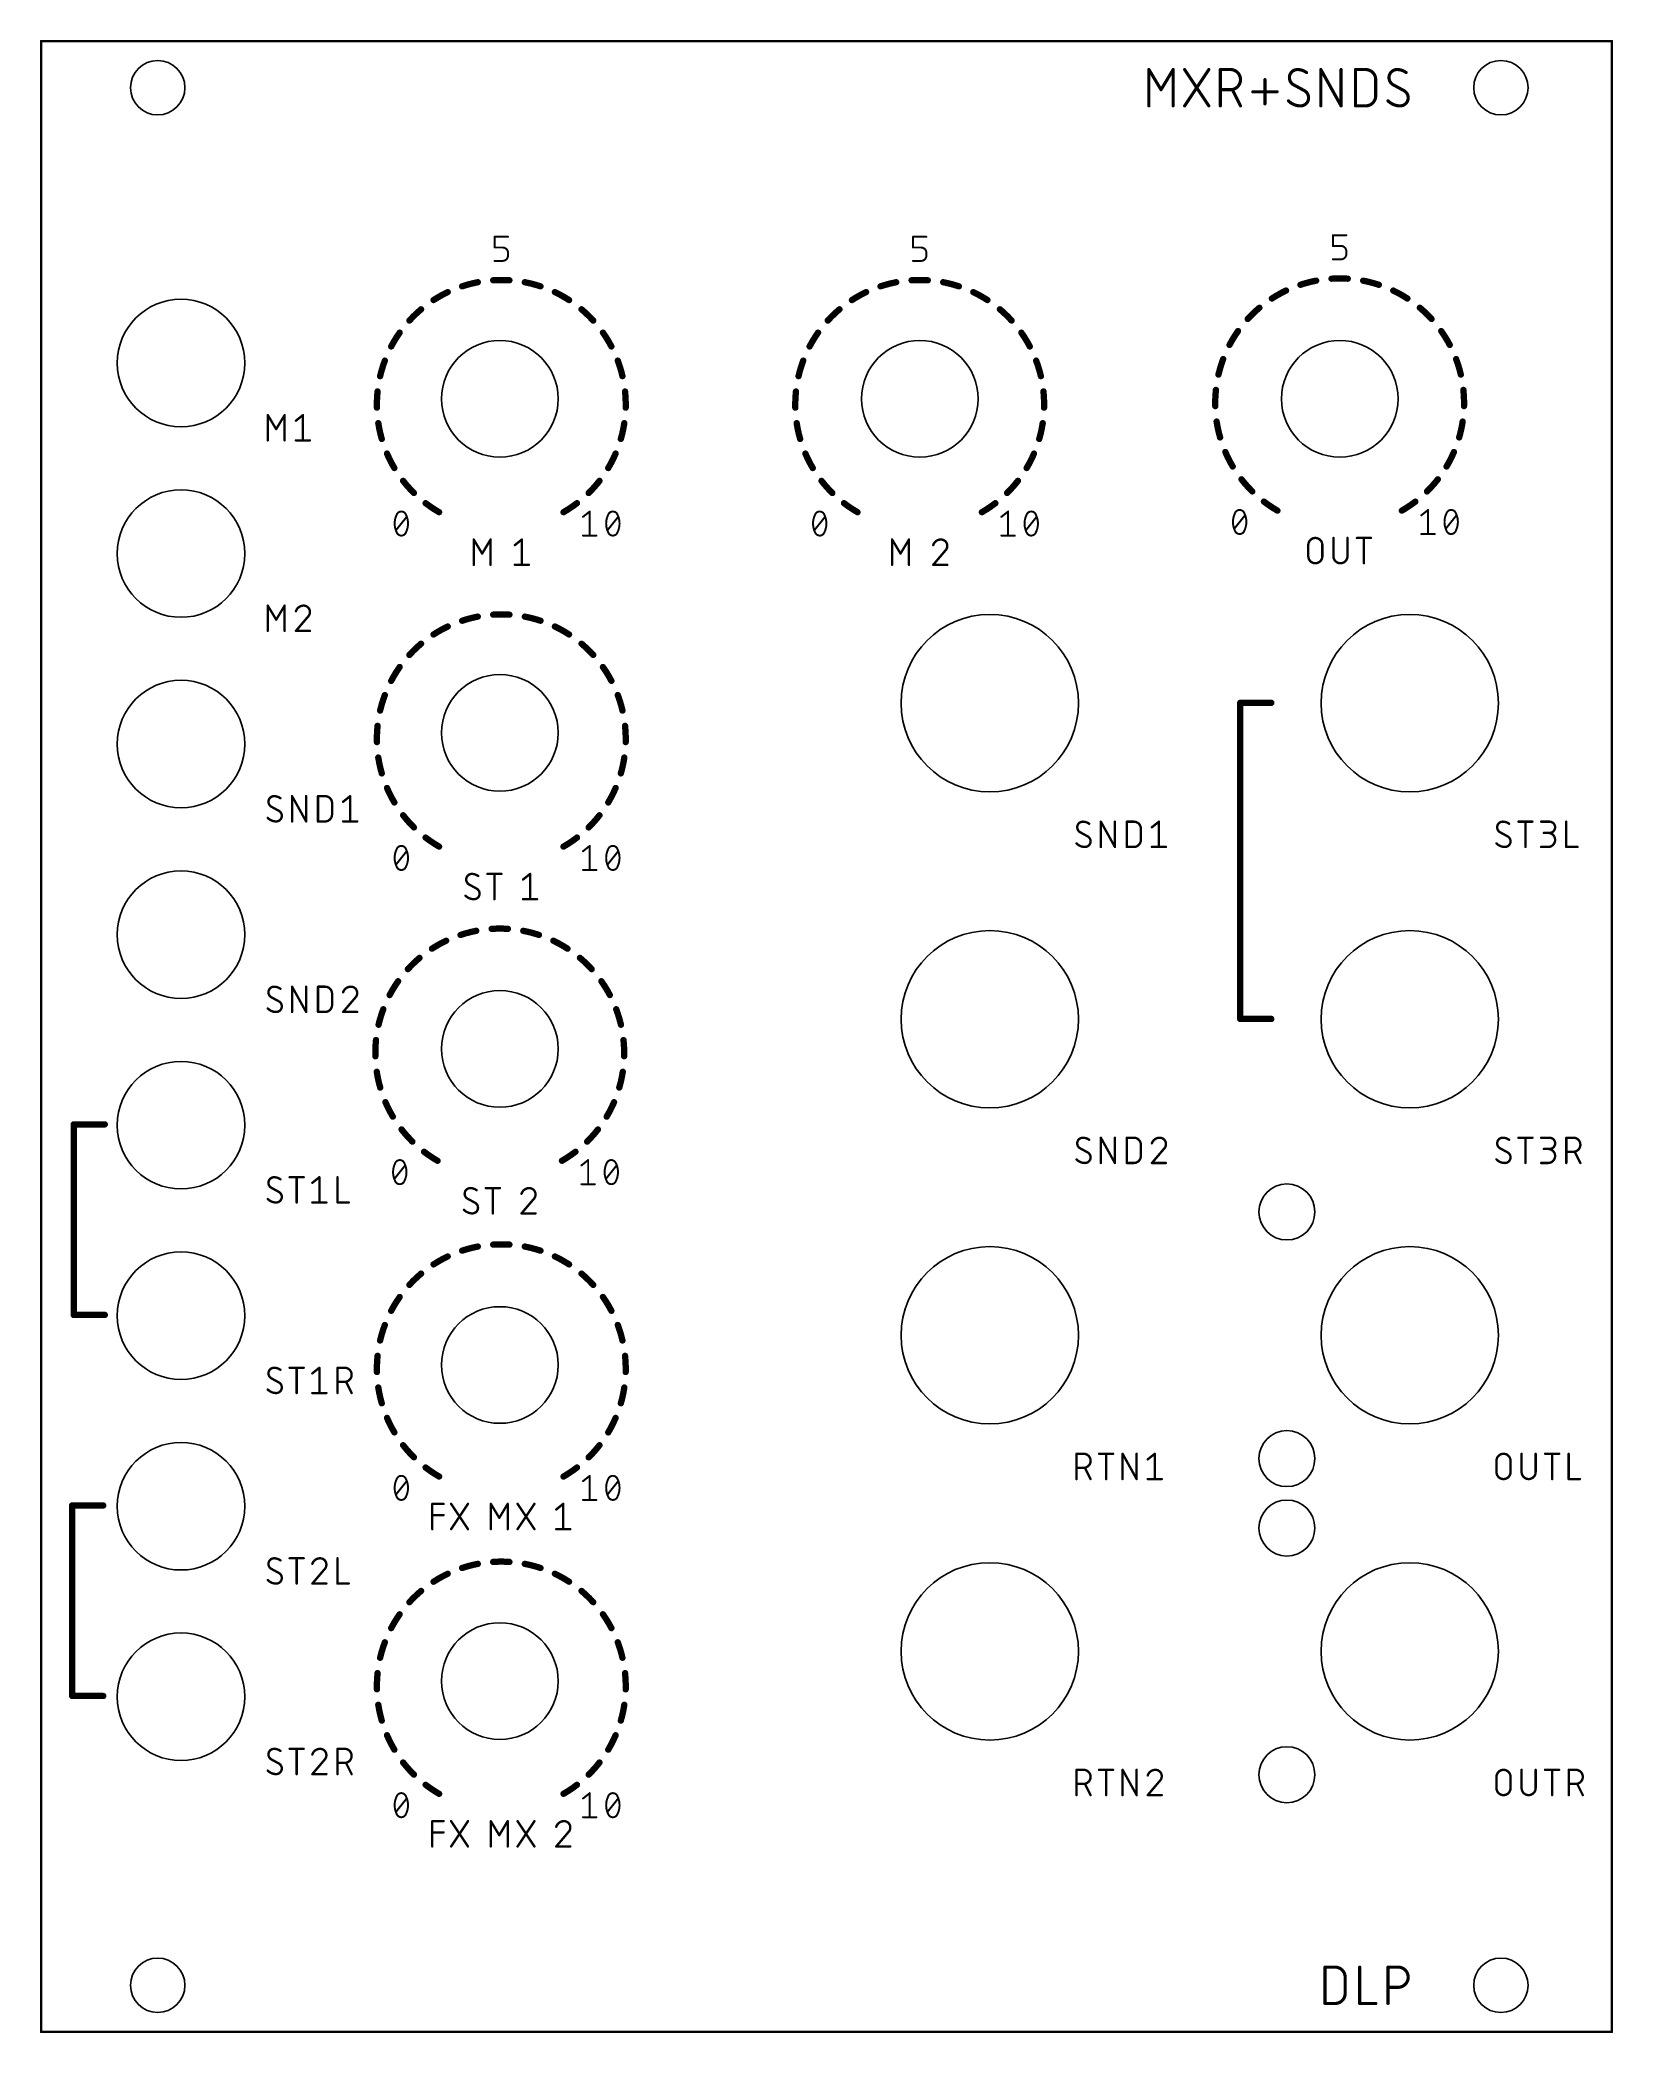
# Model space of a CAD drawing. Extents: x 0 to 101, y 0 to 128.
import ezdxf

# ---------------------------------------------------------------- set-up
doc = ezdxf.new("R2010")
doc.units = 0
doc.layers.add('20', color=31, linetype='CONTINUOUS')
doc.layers.add('25', color=253, linetype='CONTINUOUS')

msp = doc.modelspace()

# ---------------------------------------------------------------- linework, layer by layer
at = {"layer": '20', "const_width": 0.1524}
for points in [[(0, 0), (0, 128)], [(0, 128), (101, 128)], [(101, 128), (101, 0)], [(101, 0), (0, 0)]]:
    msp.add_lwpolyline(points, dxfattribs=at)
at = {"layer": '20', "const_width": 0.0762}
for points in [[(0.0381, 128, 1), (-0.0381, 128)], [(0, 128.0381, 1), (0, 127.9619)], [(101.0381, 128, 1), (100.9619, 128)], [(101, 127.9619, 1), (101, 128.0381)], [(0, 0.0381, 1), (0, -0.0381)], [(-0.0381, 0, 1), (0.0381, 0)], [(100.9619, 0, 1), (101.0381, 0)], [(101, -0.0381, 1), (101, 0.0381)]]:
    msp.add_lwpolyline(points, format="xyb", dxfattribs=at)
at = {"layer": '20'}
for centre, radius in [((7.5, 125), 1.75), ((93.86, 125), 1.75), ((9, 107.3), 4.1), ((29.5, 105), 3.75), ((56.5, 105), 3.75), ((83.5, 105), 3.75), ((9, 95.05), 4.1), ((61, 85.43), 5.7), ((88, 85.43), 5.7), ((29.5, 83.52), 3.75), ((9, 82.8), 4.1), ((9, 70.55), 4.1), ((61, 65.11), 5.7), ((88, 65.11), 5.7), ((29.5, 63.2), 3.75), ((9, 58.3), 4.1), ((80.1, 52.72), 1.8), ((9, 46.05), 4.1), ((61, 44.79), 5.7), ((88, 44.79), 5.7), ((29.5, 42.88), 3.75), ((80.1, 36.86), 1.8), ((9, 33.8), 4.1), ((80.1, 32.4), 1.8), ((61, 24.47), 5.7), ((88, 24.47), 5.7), ((9, 21.55), 4.1), ((29.5, 22.56), 3.75), ((80.1, 16.54), 1.8), ((7.5, 3), 1.75), ((93.86, 3), 1.75)]:
    msp.add_circle(centre, radius, dxfattribs=at)
at = {"layer": '25'}
for points, const_width in [([(71.2289, 123.8316), (71.2289, 126.1684)], 0.2032), ([(71.2289, 126.1684), (72.0078, 124.8702)], 0.2032), ([(72.0078, 124.8702), (72.7867, 126.1684)], 0.2032), ([(72.7867, 126.1684), (72.7867, 123.8316)], 0.2032), ([(73.5255, 123.8316), (75.0834, 126.1684)], 0.2032), ([(73.5255, 126.1684), (75.0834, 123.8316)], 0.2032), ([(75.8192, 123.8316), (75.8192, 126.1684)], 0.2032), ([(75.8192, 126.1684), (76.4683, 126.1684)], 0.2032), ([(78.689, 123.9614), (78.689, 125.5193)], 0.2032), ([(82.2852, 123.8316), (82.2852, 126.1684)], 0.2032), ([(82.2852, 126.1684), (83.5835, 123.8316)], 0.2032), ([(83.5835, 123.8316), (83.5835, 126.1684)], 0.2032), ([(84.5123, 123.8316), (84.5123, 126.1684)], 0.2032), ([(84.5123, 126.1684), (85.1614, 126.1684)], 0.2032), ([(85.8105, 125.5193), (85.8105, 124.4807)], 0.2032), ([(76.4683, 124.8702), (75.8192, 124.8702)], 0.2032), ([(77.1174, 123.8316), (76.5981, 124.8702)], 0.2032), ([(77.9101, 124.7404), (79.4679, 124.7404)], 0.2032), ([(81.2359, 124.8053), (80.5219, 125.1947)], 0.2032), ([(87.6388, 124.8053), (86.9247, 125.1947)], 0.2032), ([(85.1614, 123.8316), (84.5123, 123.8316)], 0.2032), ([(29.1616, 114.7261), (29.1616, 115.4147)], 0.127), ([(29.1616, 115.4147), (30.0224, 115.4147)], 0.127), ([(56.0616, 114.7261), (56.0616, 115.4147)], 0.127), ([(56.0616, 115.4147), (56.9224, 115.4147)], 0.127), ([(83.0616, 114.8261), (83.0616, 115.5147)], 0.127), ([(83.0616, 115.5147), (83.9224, 115.5147)], 0.127), ([(29.6781, 114.7261), (29.1616, 114.7261)], 0.127), ([(30.0224, 114.2096), (30.0224, 114.3818)], 0.127), ([(56.5781, 114.7261), (56.0616, 114.7261)], 0.127), ([(56.9224, 114.2096), (56.9224, 114.3818)], 0.127), ([(83.5781, 114.8261), (83.0616, 114.8261)], 0.127), ([(83.9224, 114.3096), (83.9224, 114.4818)], 0.127), ([(29.1616, 113.8653), (29.6781, 113.8653)], 0.127), ([(56.0616, 113.8653), (56.5781, 113.8653)], 0.127), ([(83.0616, 113.9653), (83.5781, 113.9653)], 0.127), ([(14.5762, 102.3272), (14.5762, 103.9528)], 0.1524), ([(14.5762, 103.9528), (15.1181, 103.0497)], 0.1524), ([(15.1181, 103.0497), (15.6599, 103.9528)], 0.1524), ([(15.6599, 103.9528), (15.6599, 102.3272)], 0.1524), ([(16.3859, 103.5916), (16.8375, 103.9528)], 0.1524), ([(16.8375, 103.9528), (16.8375, 102.3272)], 0.1524), ([(16.3859, 102.3272), (17.2891, 102.3272)], 0.1524), ([(22.8197, 96.5496), (23.5083, 97.4104)], 0.127), ([(34.8463, 97.4104), (35.2767, 97.7547)], 0.127), ([(35.2767, 97.7547), (35.2767, 96.2053)], 0.127), ([(36.419, 96.5496), (37.1076, 97.4104)], 0.127), ([(49.7197, 96.5496), (50.4083, 97.4104)], 0.127), ([(61.7463, 97.4104), (62.1767, 97.7547)], 0.127), ([(62.1767, 97.7547), (62.1767, 96.2053)], 0.127), ([(63.319, 96.5496), (64.0076, 97.4104)], 0.127), ([(76.7197, 96.6496), (77.4083, 97.5104)], 0.127), ([(88.7463, 97.5104), (89.1767, 97.8547)], 0.127), ([(89.1767, 97.8547), (89.1767, 96.3053)], 0.127), ([(90.319, 96.6496), (91.0076, 97.5104)], 0.127), ([(34.8463, 96.2053), (35.7071, 96.2053)], 0.127), ([(61.7463, 96.2053), (62.6071, 96.2053)], 0.127), ([(83.0926, 96.0528), (83.0926, 94.8788)], 0.1524), ([(83.9957, 94.8788), (83.9957, 96.0528)], 0.1524), ([(84.6036, 96.0528), (85.5067, 96.0528)], 0.1524), ([(85.0551, 94.4272), (85.0551, 96.0528)], 0.1524), ([(88.7463, 96.3053), (89.6071, 96.3053)], 0.127), ([(27.8187, 94.3272), (27.8187, 95.9528)], 0.1524), ([(27.8187, 95.9528), (28.3606, 95.0497)], 0.1524), ([(28.3606, 95.0497), (28.9025, 95.9528)], 0.1524), ([(28.9025, 95.9528), (28.9025, 94.3272)], 0.1524), ([(30.4622, 95.5916), (30.9137, 95.9528)], 0.1524), ([(30.9137, 95.9528), (30.9137, 94.3272)], 0.1524), ([(54.7187, 94.3272), (54.7187, 95.9528)], 0.1524), ([(54.7187, 95.9528), (55.2606, 95.0497)], 0.1524), ([(55.2606, 95.0497), (55.8025, 95.9528)], 0.1524), ([(55.8025, 95.9528), (55.8025, 94.3272)], 0.1524), ([(58.1298, 95.2303), (57.3621, 94.3272)], 0.1524), ([(81.4773, 94.8788), (81.4773, 95.6012)], 0.1524), ([(82.3804, 95.6012), (82.3804, 94.8788)], 0.1524), ([(30.4622, 94.3272), (31.3653, 94.3272)], 0.1524), ([(57.3621, 94.3272), (58.2653, 94.3272)], 0.1524), ([(14.5762, 90.0772), (14.5762, 91.7028)], 0.1524), ([(14.5762, 91.7028), (15.1181, 90.7997)], 0.1524), ([(15.1181, 90.7997), (15.6599, 91.7028)], 0.1524), ([(15.6599, 91.7028), (15.6599, 90.0772)], 0.1524), ([(17.1536, 90.9803), (16.3859, 90.0772)], 0.1524), ([(16.3859, 90.0772), (17.2891, 90.0772)], 0.1524), ([(79.1, 85.45), (77.1, 85.45)], 0.4064), ([(77.1, 85.45), (77.1, 65.13)], 0.4064), ([(16.1393, 77.8272), (16.1393, 79.4528)], 0.1524), ([(16.1393, 79.4528), (17.0424, 77.8272)], 0.1524), ([(17.0424, 77.8272), (17.0424, 79.4528)], 0.1524), ([(17.8067, 77.8272), (17.8067, 79.4528)], 0.1524), ([(17.8067, 79.4528), (18.2582, 79.4528)], 0.1524), ([(19.4219, 79.0916), (19.8734, 79.4528)], 0.1524), ([(19.8734, 79.4528), (19.8734, 77.8272)], 0.1524), ([(15.2987, 78.5045), (14.802, 78.7755)], 0.1524), ([(18.7098, 79.0012), (18.7098, 78.2788)], 0.1524), ([(18.2582, 77.8272), (17.8067, 77.8272)], 0.1524), ([(19.4219, 77.8272), (20.325, 77.8272)], 0.1524), ([(67.2987, 76.8645), (66.802, 77.1355)], 0.1524), ([(68.1393, 76.1872), (68.1393, 77.8128)], 0.1524), ([(68.1393, 77.8128), (69.0424, 76.1872)], 0.1524), ([(69.0424, 76.1872), (69.0424, 77.8128)], 0.1524), ([(69.8067, 76.1872), (69.8067, 77.8128)], 0.1524), ([(69.8067, 77.8128), (70.2582, 77.8128)], 0.1524), ([(70.7098, 77.3612), (70.7098, 76.6388)], 0.1524), ([(71.4219, 77.4516), (71.8734, 77.8128)], 0.1524), ([(71.8734, 77.8128), (71.8734, 76.1872)], 0.1524), ([(94.2987, 76.8645), (93.802, 77.1355)], 0.1524), ([(94.983, 77.8128), (95.8861, 77.8128)], 0.1524), ([(95.4346, 76.1872), (95.4346, 77.8128)], 0.1524), ([(96.4419, 77.8128), (96.9838, 77.8128)], 0.1524), ([(96.9838, 77.0903), (96.6226, 77.0903)], 0.1524), ([(98.0601, 77.8128), (98.0601, 76.1872)], 0.1524), ([(22.8197, 75.0496), (23.5083, 75.9104)], 0.127), ([(34.8463, 75.9104), (35.2767, 76.2547)], 0.127), ([(35.2767, 76.2547), (35.2767, 74.7053)], 0.127), ([(36.419, 75.0496), (37.1076, 75.9104)], 0.127), ([(70.2582, 76.1872), (69.8067, 76.1872)], 0.1524), ([(71.4219, 76.1872), (72.325, 76.1872)], 0.1524), ([(96.4419, 76.1872), (96.8935, 76.1872)], 0.1524), ([(98.0601, 76.1872), (98.7826, 76.1872)], 0.1524), ([(28.6976, 74.4528), (29.6007, 74.4528)], 0.1524), ([(29.1491, 72.8272), (29.1491, 74.4528)], 0.1524), ([(30.9901, 74.0916), (31.4417, 74.4528)], 0.1524), ([(31.4417, 74.4528), (31.4417, 72.8272)], 0.1524), ([(34.8463, 74.7053), (35.7071, 74.7053)], 0.127), ([(28.0132, 73.5045), (27.5165, 73.7755)], 0.1524), ([(30.9901, 72.8272), (31.8933, 72.8272)], 0.1524), ([(16.1393, 65.5772), (16.1393, 67.2028)], 0.1524), ([(16.1393, 67.2028), (17.0424, 65.5772)], 0.1524), ([(17.0424, 65.5772), (17.0424, 67.2028)], 0.1524), ([(17.8067, 65.5772), (17.8067, 67.2028)], 0.1524), ([(17.8067, 67.2028), (18.2582, 67.2028)], 0.1524), ([(18.7098, 66.7512), (18.7098, 66.0288)], 0.1524), ([(15.2987, 66.2545), (14.802, 66.5255)], 0.1524), ([(18.2582, 65.5772), (17.8067, 65.5772)], 0.1524), ([(20.1895, 66.4803), (19.4219, 65.5772)], 0.1524), ([(19.4219, 65.5772), (20.325, 65.5772)], 0.1524), ([(77.1, 65.13), (79.1, 65.13)], 0.4064), ([(4.1, 58.35), (2.1, 58.35)], 0.4064), ([(2.1, 58.35), (2.1, 46.1)], 0.4064), ([(67.2987, 56.5445), (66.802, 56.8155)], 0.1524), ([(68.1393, 55.8672), (68.1393, 57.4928)], 0.1524), ([(68.1393, 57.4928), (69.0424, 55.8672)], 0.1524), ([(69.0424, 55.8672), (69.0424, 57.4928)], 0.1524), ([(69.8067, 55.8672), (69.8067, 57.4928)], 0.1524), ([(69.8067, 57.4928), (70.2582, 57.4928)], 0.1524), ([(70.7098, 57.0412), (70.7098, 56.3188)], 0.1524), ([(72.1895, 56.7703), (71.4219, 55.8672)], 0.1524), ([(94.2987, 56.5445), (93.802, 56.8155)], 0.1524), ([(94.983, 57.4928), (95.8861, 57.4928)], 0.1524), ([(95.4346, 55.8672), (95.4346, 57.4928)], 0.1524), ([(96.4419, 57.4928), (96.9838, 57.4928)], 0.1524), ([(96.9838, 56.7703), (96.6226, 56.7703)], 0.1524), ([(98.0663, 55.8672), (98.0663, 57.4928)], 0.1524), ([(98.0663, 57.4928), (98.5179, 57.4928)], 0.1524), ([(98.5179, 56.5897), (98.0663, 56.5897)], 0.1524), ([(98.9694, 55.8672), (98.6082, 56.5897)], 0.1524), ([(22.7197, 54.8496), (23.4083, 55.7104)], 0.127), ([(34.7463, 55.7104), (35.1767, 56.0547)], 0.127), ([(35.1767, 56.0547), (35.1767, 54.5053)], 0.127), ([(36.319, 54.8496), (37.0076, 55.7104)], 0.127), ([(70.2582, 55.8672), (69.8067, 55.8672)], 0.1524), ([(71.4219, 55.8672), (72.325, 55.8672)], 0.1524), ([(96.4419, 55.8672), (96.8935, 55.8672)], 0.1524), ([(15.2987, 54.0045), (14.802, 54.2755)], 0.1524), ([(15.983, 54.9528), (16.8861, 54.9528)], 0.1524), ([(16.4346, 53.3272), (16.4346, 54.9528)], 0.1524), ([(17.4419, 54.5916), (17.8935, 54.9528)], 0.1524), ([(17.8935, 54.9528), (17.8935, 53.3272)], 0.1524), ([(19.0601, 54.9528), (19.0601, 53.3272)], 0.1524), ([(28.5976, 54.2528), (29.5007, 54.2528)], 0.1524), ([(29.0491, 52.6272), (29.0491, 54.2528)], 0.1524), ([(34.7463, 54.5053), (35.6071, 54.5053)], 0.127), ([(17.4419, 53.3272), (18.345, 53.3272)], 0.1524), ([(19.0601, 53.3272), (19.7826, 53.3272)], 0.1524), ([(27.9132, 53.3045), (27.4165, 53.5755)], 0.1524), ([(31.6578, 53.5303), (30.8901, 52.6272)], 0.1524), ([(30.8901, 52.6272), (31.7933, 52.6272)], 0.1524), ([(2.1, 46.1), (4.1, 46.1)], 0.4064), ([(15.983, 42.7028), (16.8861, 42.7028)], 0.1524), ([(16.4346, 41.0772), (16.4346, 42.7028)], 0.1524), ([(17.4419, 42.3416), (17.8935, 42.7028)], 0.1524), ([(17.8935, 42.7028), (17.8935, 41.0772)], 0.1524), ([(19.0663, 41.0772), (19.0663, 42.7028)], 0.1524), ([(19.0663, 42.7028), (19.5179, 42.7028)], 0.1524), ([(15.2987, 41.7545), (14.802, 42.0255)], 0.1524), ([(17.4419, 41.0772), (18.345, 41.0772)], 0.1524), ([(19.5179, 41.7997), (19.0663, 41.7997)], 0.1524), ([(19.9694, 41.0772), (19.6082, 41.7997)], 0.1524), ([(66.5762, 35.5472), (66.5762, 37.1728)], 0.1524), ([(66.5762, 37.1728), (67.0278, 37.1728)], 0.1524), ([(68.026, 37.1728), (68.9291, 37.1728)], 0.1524), ([(68.4775, 35.5472), (68.4775, 37.1728)], 0.1524), ([(69.537, 35.5472), (69.537, 37.1728)], 0.1524), ([(69.537, 37.1728), (70.4401, 35.5472)], 0.1524), ([(70.4401, 35.5472), (70.4401, 37.1728)], 0.1524), ([(71.1522, 36.8116), (71.6038, 37.1728)], 0.1524), ([(71.6038, 37.1728), (71.6038, 35.5472)], 0.1524), ([(95.1914, 37.1728), (95.1914, 35.9988)], 0.1524), ([(96.0945, 35.9988), (96.0945, 37.1728)], 0.1524), ([(96.7024, 37.1728), (97.6056, 37.1728)], 0.1524), ([(97.154, 35.5472), (97.154, 37.1728)], 0.1524), ([(98.2165, 37.1728), (98.2165, 35.5472)], 0.1524), ([(67.0278, 36.2697), (66.5762, 36.2697)], 0.1524), ([(67.4793, 35.5472), (67.1181, 36.2697)], 0.1524), ([(93.5762, 35.9988), (93.5762, 36.7212)], 0.1524), ([(94.4793, 36.7212), (94.4793, 35.9988)], 0.1524), ([(22.8197, 34.5496), (23.5083, 35.4104)], 0.127), ([(34.8463, 35.4104), (35.2767, 35.7547)], 0.127), ([(35.2767, 35.7547), (35.2767, 34.2053)], 0.127), ([(36.419, 34.5496), (37.1076, 35.4104)], 0.127), ([(71.1522, 35.5472), (72.0553, 35.5472)], 0.1524), ([(98.2165, 35.5472), (98.9389, 35.5472)], 0.1524), ([(4, 33.85), (2, 33.85)], 0.4064), ([(2, 33.85), (2, 21.6)], 0.4064), ([(25.156, 32.3272), (25.156, 33.9528)], 0.1524), ([(25.156, 33.9528), (25.8785, 33.9528)], 0.1524), ([(26.3653, 32.3272), (27.449, 33.9528)], 0.1524), ([(26.3653, 33.9528), (27.449, 32.3272)], 0.1524), ([(28.9184, 32.3272), (28.9184, 33.9528)], 0.1524), ([(28.9184, 33.9528), (29.4603, 33.0497)], 0.1524), ([(29.4603, 33.0497), (30.0021, 33.9528)], 0.1524), ([(30.0021, 33.9528), (30.0021, 32.3272)], 0.1524), ([(30.6378, 32.3272), (31.7216, 33.9528)], 0.1524), ([(30.6378, 33.9528), (31.7216, 32.3272)], 0.1524), ([(33.1249, 33.5916), (33.5765, 33.9528)], 0.1524), ([(33.5765, 33.9528), (33.5765, 32.3272)], 0.1524), ([(34.8463, 34.2053), (35.7071, 34.2053)], 0.127), ([(25.156, 33.2303), (25.8785, 33.2303)], 0.1524), ([(33.1249, 32.3272), (34.028, 32.3272)], 0.1524), ([(15.2987, 29.5045), (14.802, 29.7755)], 0.1524), ([(15.983, 30.4528), (16.8861, 30.4528)], 0.1524), ([(16.4346, 28.8272), (16.4346, 30.4528)], 0.1524), ([(18.2096, 29.7303), (17.4419, 28.8272)], 0.1524), ([(19.0601, 30.4528), (19.0601, 28.8272)], 0.1524), ([(17.4419, 28.8272), (18.345, 28.8272)], 0.1524), ([(19.0601, 28.8272), (19.7826, 28.8272)], 0.1524), ([(2, 21.6), (4, 21.6)], 0.4064), ([(15.983, 18.2028), (16.8861, 18.2028)], 0.1524), ([(16.4346, 16.5772), (16.4346, 18.2028)], 0.1524), ([(19.0663, 16.5772), (19.0663, 18.2028)], 0.1524), ([(19.0663, 18.2028), (19.5179, 18.2028)], 0.1524), ([(15.2987, 17.2545), (14.802, 17.5255)], 0.1524), ([(18.2096, 17.4803), (17.4419, 16.5772)], 0.1524), ([(19.5179, 17.2997), (19.0663, 17.2997)], 0.1524), ([(19.9694, 16.5772), (19.6082, 17.2997)], 0.1524), ([(66.5762, 15.2272), (66.5762, 16.8528)], 0.1524), ([(66.5762, 16.8528), (67.0278, 16.8528)], 0.1524), ([(68.026, 16.8528), (68.9291, 16.8528)], 0.1524), ([(68.4775, 15.2272), (68.4775, 16.8528)], 0.1524), ([(69.537, 15.2272), (69.537, 16.8528)], 0.1524), ([(69.537, 16.8528), (70.4401, 15.2272)], 0.1524), ([(70.4401, 15.2272), (70.4401, 16.8528)], 0.1524), ([(95.1914, 16.8528), (95.1914, 15.6788)], 0.1524), ([(96.0945, 15.6788), (96.0945, 16.8528)], 0.1524), ([(96.7024, 16.8528), (97.6056, 16.8528)], 0.1524), ([(97.154, 15.2272), (97.154, 16.8528)], 0.1524), ([(98.2226, 15.2272), (98.2226, 16.8528)], 0.1524), ([(98.2226, 16.8528), (98.6742, 16.8528)], 0.1524), ([(17.4419, 16.5772), (18.345, 16.5772)], 0.1524), ([(34.8463, 15.0104), (35.2767, 15.3547)], 0.127), ([(35.2767, 15.3547), (35.2767, 13.8053)], 0.127), ([(67.0278, 15.9497), (66.5762, 15.9497)], 0.1524), ([(67.4793, 15.2272), (67.1181, 15.9497)], 0.1524), ([(71.9199, 16.1303), (71.1522, 15.2272)], 0.1524), ([(93.5762, 15.6788), (93.5762, 16.4012)], 0.1524), ([(94.4793, 16.4012), (94.4793, 15.6788)], 0.1524), ([(98.6742, 15.9497), (98.2226, 15.9497)], 0.1524), ([(99.1257, 15.2272), (98.7645, 15.9497)], 0.1524), ([(22.8197, 14.1496), (23.5083, 15.0104)], 0.127), ([(36.419, 14.1496), (37.1076, 15.0104)], 0.127), ([(71.1522, 15.2272), (72.0553, 15.2272)], 0.1524), ([(25.156, 11.9272), (25.156, 13.5528)], 0.1524), ([(25.156, 13.5528), (25.8785, 13.5528)], 0.1524), ([(25.156, 12.8303), (25.8785, 12.8303)], 0.1524), ([(26.3653, 11.9272), (27.449, 13.5528)], 0.1524), ([(26.3653, 13.5528), (27.449, 11.9272)], 0.1524), ([(28.9184, 11.9272), (28.9184, 13.5528)], 0.1524), ([(28.9184, 13.5528), (29.4603, 12.6497)], 0.1524), ([(29.4603, 12.6497), (30.0021, 13.5528)], 0.1524), ([(30.0021, 13.5528), (30.0021, 11.9272)], 0.1524), ([(30.6378, 11.9272), (31.7216, 13.5528)], 0.1524), ([(30.6378, 13.5528), (31.7216, 11.9272)], 0.1524), ([(33.8926, 12.8303), (33.1249, 11.9272)], 0.1524), ([(34.8463, 13.8053), (35.7071, 13.8053)], 0.127), ([(33.1249, 11.9272), (34.028, 11.9272)], 0.1524), ([(82.5489, 1.8316), (82.5489, 4.1684)], 0.2032), ([(82.5489, 4.1684), (83.198, 4.1684)], 0.2032), ([(84.7784, 4.1684), (84.7784, 1.8316)], 0.2032), ([(86.6002, 1.8316), (86.6002, 4.1684)], 0.2032), ([(86.6002, 4.1684), (87.2493, 4.1684)], 0.2032), ([(83.8471, 3.5193), (83.8471, 2.4807)], 0.2032), ([(87.2493, 2.8702), (86.6002, 2.8702)], 0.2032), ([(83.198, 1.8316), (82.5489, 1.8316)], 0.2032), ([(84.7784, 1.8316), (85.8169, 1.8316)], 0.2032)]:
    msp.add_lwpolyline(points, dxfattribs=dict(at, const_width=const_width))
for points, const_width in [([(71.2797, 126.1684, 1), (71.1781, 126.1684)], 0.1016), ([(71.2724, 126.1945, 1), (71.1853, 126.1423)], 0.1016), ([(72.8375, 126.1684, 1), (72.7359, 126.1684)], 0.1016), ([(72.8303, 126.1423, 1), (72.7432, 126.1945)], 0.1016), ([(73.5678, 126.1966, 1), (73.4833, 126.1402)], 0.1016), ([(75.1257, 126.1402, 1), (75.0411, 126.1966)], 0.1016), ([(75.87, 126.1684, 1), (75.7684, 126.1684)], 0.1016), ([(75.8192, 126.2192, 1), (75.8192, 126.1176)], 0.1016), ([(76.4683, 124.8702, 1), (76.4683, 126.1684)], 0.2032), ([(76.4683, 126.2192, 1), (76.4683, 126.1176)], 0.1016), ([(76.4683, 126.1176, 1), (76.4683, 126.2192)], 0.1016), ([(78.7398, 125.5193, 1), (78.6382, 125.5193)], 0.1016), ([(80.7816, 126.1684, 0.4142), (80.2623, 125.6491)], 0.2032), ([(80.2623, 125.6491, 0.2656), (80.5219, 125.1947)], 0.2032), ([(80.3131, 125.6491, 1), (80.2115, 125.6491)], 0.1016), ([(80.2115, 125.6491, 1), (80.3131, 125.6491)], 0.1016), ([(81.3658, 125.9737, 0.1623), (80.7816, 126.1684)], 0.2032), ([(80.7816, 126.2192, 1), (80.7816, 126.1176)], 0.1016), ([(80.7816, 126.1176, 1), (80.7816, 126.2192)], 0.1016), ([(81.3353, 125.933, 1), (81.3962, 126.0143)], 0.1016), ([(82.336, 126.1684, 1), (82.2344, 126.1684)], 0.1016), ([(82.3296, 126.1931, 1), (82.2408, 126.1437)], 0.1016), ([(83.6343, 126.1684, 1), (83.5327, 126.1684)], 0.1016), ([(84.5631, 126.1684, 1), (84.4615, 126.1684)], 0.1016), ([(84.5123, 126.2192, 1), (84.5123, 126.1176)], 0.1016), ([(85.8105, 125.5193, 0.4142), (85.1614, 126.1684)], 0.2032), ([(85.1614, 126.2192, 1), (85.1614, 126.1176)], 0.1016), ([(85.1614, 126.1176, 1), (85.1614, 126.2192)], 0.1016), ([(85.8613, 125.5193, 1), (85.7597, 125.5193)], 0.1016), ([(87.1844, 126.1684, 0.4142), (86.6651, 125.6491)], 0.2032), ([(86.6651, 125.6491, 0.2656), (86.9247, 125.1947)], 0.2032), ([(86.7159, 125.6491, 1), (86.6143, 125.6491)], 0.1016), ([(86.6143, 125.6491, 1), (86.7159, 125.6491)], 0.1016), ([(87.7686, 125.9737, 0.1623), (87.1844, 126.1684)], 0.2032), ([(87.1844, 126.2192, 1), (87.1844, 126.1176)], 0.1016), ([(87.1844, 126.1176, 1), (87.1844, 126.2192)], 0.1016), ([(87.7381, 125.933, 1), (87.7991, 126.0143)], 0.1016), ([(71.9642, 124.8963, 1), (72.0514, 124.844)], 0.1016), ([(71.9642, 124.844, 1), (72.0514, 124.8963)], 0.1016), ([(75.8192, 124.921, 1), (75.8192, 124.8194)], 0.1016), ([(76.4683, 124.921, 1), (76.4683, 124.8194)], 0.1016), ([(76.4683, 124.8194, 1), (76.4683, 124.921)], 0.1016), ([(76.6436, 124.8929, 1), (76.5527, 124.8475)], 0.1016), ([(77.9101, 124.7912, 1), (77.9101, 124.6896)], 0.1016), ([(79.4679, 124.6896, 1), (79.4679, 124.7912)], 0.1016), ([(80.5462, 125.2393, 1), (80.4976, 125.1501)], 0.1016), ([(80.4961, 125.151, 1), (80.5477, 125.2385)], 0.1016), ([(80.9763, 123.8316, 0.4142), (81.4956, 124.3509)], 0.2032), ([(81.4956, 124.3509, 0.2656), (81.2359, 124.8053)], 0.2032), ([(81.2617, 124.849, 1), (81.2101, 124.7615)], 0.1016), ([(81.2116, 124.7607, 1), (81.2603, 124.8499)], 0.1016), ([(81.5464, 124.3509, 1), (81.4448, 124.3509)], 0.1016), ([(81.4448, 124.3509, 1), (81.5464, 124.3509)], 0.1016), ([(85.1614, 123.8316, 0.4142), (85.8105, 124.4807)], 0.2032), ([(85.7597, 125.5193, 1), (85.8613, 125.5193)], 0.1016), ([(85.8613, 124.4807, 1), (85.7597, 124.4807)], 0.1016), ([(85.7597, 124.4807, 1), (85.8613, 124.4807)], 0.1016), ([(86.9491, 125.2393, 1), (86.9004, 125.1501)], 0.1016), ([(86.8989, 125.151, 1), (86.9505, 125.2385)], 0.1016), ([(87.3791, 123.8316, 0.4142), (87.8984, 124.3509)], 0.2032), ([(87.8984, 124.3509, 0.2656), (87.6388, 124.8053)], 0.2032), ([(87.6645, 124.849, 1), (87.613, 124.7615)], 0.1016), ([(87.6144, 124.7607, 1), (87.6631, 124.8499)], 0.1016), ([(87.9492, 124.3509, 1), (87.8476, 124.3509)], 0.1016), ([(87.8476, 124.3509, 1), (87.9492, 124.3509)], 0.1016), ([(71.1781, 123.8316, 1), (71.2797, 123.8316)], 0.1016), ([(72.7359, 123.8316, 1), (72.8375, 123.8316)], 0.1016), ([(73.4833, 123.8598, 1), (73.5678, 123.8034)], 0.1016), ([(75.0411, 123.8034, 1), (75.1257, 123.8598)], 0.1016), ([(75.7684, 123.8316, 1), (75.87, 123.8316)], 0.1016), ([(77.072, 123.8089, 1), (77.1629, 123.8543)], 0.1016), ([(78.6382, 123.9614, 1), (78.7398, 123.9614)], 0.1016), ([(80.1974, 124.1562, 0.2), (80.9763, 123.8316)], 0.2032), ([(80.2334, 124.1919, 1), (80.1613, 124.1204)], 0.1016), ([(80.9763, 123.8824, 1), (80.9763, 123.7808)], 0.1016), ([(80.9763, 123.7808, 1), (80.9763, 123.8824)], 0.1016), ([(82.2344, 123.8316, 1), (82.336, 123.8316)], 0.1016), ([(83.5327, 123.8316, 1), (83.6343, 123.8316)], 0.1016), ([(83.5391, 123.8069, 1), (83.6279, 123.8563)], 0.1016), ([(84.5123, 123.8824, 1), (84.5123, 123.7808)], 0.1016), ([(84.4615, 123.8316, 1), (84.5631, 123.8316)], 0.1016), ([(85.1614, 123.8824, 1), (85.1614, 123.7808)], 0.1016), ([(85.1614, 123.7808, 1), (85.1614, 123.8824)], 0.1016), ([(86.6002, 124.1562, 0.2), (87.3791, 123.8316)], 0.2032), ([(86.6362, 124.1919, 1), (86.5641, 124.1204)], 0.1016), ([(87.3791, 123.8824, 1), (87.3791, 123.7808)], 0.1016), ([(87.3791, 123.7808, 1), (87.3791, 123.8824)], 0.1016), ([(29.1616, 115.4465, 1), (29.1616, 115.383)], 0.0635), ([(29.1934, 115.4147, 1), (29.1299, 115.4147)], 0.0635), ([(30.0224, 115.383, 1), (30.0224, 115.4465)], 0.0635), ([(56.0616, 115.4465, 1), (56.0616, 115.383)], 0.0635), ([(56.0934, 115.4147, 1), (56.0299, 115.4147)], 0.0635), ([(56.9224, 115.383, 1), (56.9224, 115.4465)], 0.0635), ([(83.0934, 115.5147, 1), (83.0299, 115.5147)], 0.0635), ([(83.0616, 115.5465, 1), (83.0616, 115.483)], 0.0635), ([(83.9224, 115.483, 1), (83.9224, 115.5465)], 0.0635), ([(29.1616, 114.7578, 1), (29.1616, 114.6943)], 0.0635), ([(29.1299, 114.7261, 1), (29.1934, 114.7261)], 0.0635), ([(30.0224, 114.3818, 0.4142), (29.6781, 114.7261)], 0.127), ([(29.6781, 114.7578, 1), (29.6781, 114.6943)], 0.0635), ([(29.6781, 113.8653, 0.4142), (30.0224, 114.2096)], 0.127), ([(29.6781, 114.6943, 1), (29.6781, 114.7578)], 0.0635), ([(30.0541, 114.3818, 1), (29.9906, 114.3818)], 0.0635), ([(29.9906, 114.3818, 1), (30.0541, 114.3818)], 0.0635), ([(30.0541, 114.2096, 1), (29.9906, 114.2096)], 0.0635), ([(29.9906, 114.2096, 1), (30.0541, 114.2096)], 0.0635), ([(56.0616, 114.7578, 1), (56.0616, 114.6943)], 0.0635), ([(56.0299, 114.7261, 1), (56.0934, 114.7261)], 0.0635), ([(56.9224, 114.3818, 0.4142), (56.5781, 114.7261)], 0.127), ([(56.5781, 114.7578, 1), (56.5781, 114.6943)], 0.0635), ([(56.5781, 113.8653, 0.4142), (56.9224, 114.2096)], 0.127), ([(56.5781, 114.6943, 1), (56.5781, 114.7578)], 0.0635), ([(56.9541, 114.3818, 1), (56.8906, 114.3818)], 0.0635), ([(56.8906, 114.3818, 1), (56.9541, 114.3818)], 0.0635), ([(56.9541, 114.2096, 1), (56.8906, 114.2096)], 0.0635), ([(56.8906, 114.2096, 1), (56.9541, 114.2096)], 0.0635), ([(83.0616, 114.8578, 1), (83.0616, 114.7943)], 0.0635), ([(83.0299, 114.8261, 1), (83.0934, 114.8261)], 0.0635), ([(83.9224, 114.4818, 0.4142), (83.5781, 114.8261)], 0.127), ([(83.5781, 114.8578, 1), (83.5781, 114.7943)], 0.0635), ([(83.5781, 113.9653, 0.4142), (83.9224, 114.3096)], 0.127), ([(83.5781, 114.7943, 1), (83.5781, 114.8578)], 0.0635), ([(83.9541, 114.4818, 1), (83.8906, 114.4818)], 0.0635), ([(83.8906, 114.4818, 1), (83.9541, 114.4818)], 0.0635), ([(83.9541, 114.3096, 1), (83.8906, 114.3096)], 0.0635), ([(83.8906, 114.3096, 1), (83.9541, 114.3096)], 0.0635), ([(30.1128, 112.6212, 0.0326), (29.0712, 112.6212)], 0.4064), ([(29.0646, 112.7226, 1), (29.0778, 112.5198)], 0.2032), ([(29.1616, 113.8971, 1), (29.1616, 113.8336)], 0.0635), ([(29.6781, 113.8971, 1), (29.6781, 113.8336)], 0.0635), ([(29.6781, 113.8336, 1), (29.6781, 113.8971)], 0.0635), ([(30.1062, 112.5198, 1), (30.1194, 112.7226)], 0.2032), ([(57.0128, 112.6212, 0.0326), (55.9712, 112.6212)], 0.4064), ([(55.9646, 112.7226, 1), (55.9778, 112.5198)], 0.2032), ([(56.0616, 113.8971, 1), (56.0616, 113.8336)], 0.0635), ([(56.5781, 113.8971, 1), (56.5781, 113.8336)], 0.0635), ([(56.5781, 113.8336, 1), (56.5781, 113.8971)], 0.0635), ([(57.0062, 112.5198, 1), (57.0194, 112.7226)], 0.2032), ([(81.98, 112.594, 0.0326), (80.9722, 112.331)], 0.4064), ([(81.9992, 112.4943, 1), (81.9608, 112.6938)], 0.2032), ([(84.0128, 112.7212, 0.0326), (82.9712, 112.7212)], 0.4064), ([(82.9646, 112.8226, 1), (82.9778, 112.6198)], 0.2032), ([(83.0616, 113.9971, 1), (83.0616, 113.9335)], 0.0635), ([(83.5781, 113.9971, 1), (83.5781, 113.9335)], 0.0635), ([(83.5781, 113.9335, 1), (83.5781, 113.9971)], 0.0635), ([(84.0062, 112.6198, 1), (84.0194, 112.8226)], 0.2032), ([(86.0118, 112.331, 0.0326), (85.004, 112.594)], 0.4064), ([(85.0232, 112.6938, 1), (84.9848, 112.4943)], 0.2032), ([(26.1453, 111.8576, 0.0326), (25.2365, 111.3486)], 0.4064), ([(25.1812, 111.4339, 1), (25.2919, 111.2634)], 0.2032), ([(26.189, 111.7659, 1), (26.1015, 111.9493)], 0.2032), ([(28.08, 112.494, 0.0326), (27.0722, 112.231)], 0.4064), ([(27.0402, 112.3274, 1), (27.1042, 112.1346)], 0.2032), ([(28.0992, 112.3943, 1), (28.0608, 112.5938)], 0.2032), ([(32.1118, 112.231, 0.0326), (31.104, 112.494)], 0.4064), ([(31.1232, 112.5938, 1), (31.0848, 112.3943)], 0.2032), ([(32.0798, 112.1346, 1), (32.1438, 112.3274)], 0.2032), ([(33.0825, 111.9493, 1), (32.995, 111.7659)], 0.2032), ([(33.9475, 111.3486, 0.0326), (33.0388, 111.8576)], 0.4064), ([(33.8921, 111.2634, 1), (34.0028, 111.4339)], 0.2032), ([(53.0453, 111.8576, 0.0326), (52.1365, 111.3486)], 0.4064), ([(52.0812, 111.4339, 1), (52.1919, 111.2634)], 0.2032), ([(53.089, 111.7659, 1), (53.0015, 111.9493)], 0.2032), ([(54.98, 112.494, 0.0326), (53.9722, 112.231)], 0.4064), ([(53.9402, 112.3274, 1), (54.0042, 112.1346)], 0.2032), ([(54.9992, 112.3943, 1), (54.9608, 112.5938)], 0.2032), ([(59.0118, 112.231, 0.0326), (58.004, 112.494)], 0.4064), ([(58.0232, 112.5938, 1), (57.9848, 112.3943)], 0.2032), ([(58.9798, 112.1346, 1), (59.0438, 112.3274)], 0.2032), ([(59.9825, 111.9493, 1), (59.895, 111.7659)], 0.2032), ([(60.8475, 111.3486, 0.0326), (59.9388, 111.8576)], 0.4064), ([(60.7921, 111.2634, 1), (60.9028, 111.4339)], 0.2032), ([(80.0453, 111.9576, 0.0326), (79.1365, 111.4486)], 0.4064), ([(79.0812, 111.5339, 1), (79.1919, 111.3634)], 0.2032), ([(80.089, 111.8659, 1), (80.0015, 112.0493)], 0.2032), ([(80.9402, 112.4274, 1), (81.0042, 112.2346)], 0.2032), ([(85.9798, 112.2346, 1), (86.0438, 112.4274)], 0.2032), ([(87.8475, 111.4486, 0.0326), (86.9387, 111.9576)], 0.4064), ([(86.9825, 112.0493, 1), (86.895, 111.8659)], 0.2032), ([(87.7921, 111.3634, 1), (87.9028, 111.5339)], 0.2032), ([(24.4339, 110.7533, 0.0326), (23.6832, 110.0313)], 0.4064), ([(24.4994, 110.6756, 1), (24.3684, 110.8309)], 0.2032), ([(35.5008, 110.0313, 0.0326), (34.7501, 110.7533)], 0.4064), ([(34.8156, 110.8309, 1), (34.6846, 110.6756)], 0.2032), ([(51.3339, 110.7533, 0.0326), (50.5832, 110.0313)], 0.4064), ([(51.3994, 110.6756, 1), (51.2684, 110.8309)], 0.2032), ([(62.4008, 110.0313, 0.0326), (61.6501, 110.7533)], 0.4064), ([(61.7156, 110.8309, 1), (61.5846, 110.6756)], 0.2032), ([(77.5081, 110.1998, 1), (77.6582, 110.0628)], 0.2032), ([(78.3339, 110.8533, 0.0326), (77.5832, 110.1313)], 0.4064), ([(78.3994, 110.7756, 1), (78.2684, 110.9309)], 0.2032), ([(89.4008, 110.1313, 0.0326), (88.6501, 110.8533)], 0.4064), ([(88.7156, 110.9309, 1), (88.5846, 110.7756)], 0.2032), ([(89.3258, 110.0628, 1), (89.4759, 110.1998)], 0.2032), ([(23.0569, 109.2526, 0.0326), (22.5128, 108.3644)], 0.4064), ([(23.1399, 109.194, 1), (22.9739, 109.3112)], 0.2032), ([(23.6081, 110.0998, 1), (23.7582, 109.9628)], 0.2032), ([(35.4258, 109.9628, 1), (35.5759, 110.0998)], 0.2032), ([(36.6712, 108.3644, 0.0326), (36.1271, 109.2526)], 0.4064), ([(36.2101, 109.3112, 1), (36.0441, 109.194)], 0.2032), ([(49.9569, 109.2526, 0.0326), (49.4128, 108.3644)], 0.4064), ([(50.0399, 109.194, 1), (49.8739, 109.3112)], 0.2032), ([(50.5081, 110.0998, 1), (50.6582, 109.9628)], 0.2032), ([(62.3258, 109.9628, 1), (62.4759, 110.0998)], 0.2032), ([(63.5712, 108.3644, 0.0326), (63.0271, 109.2526)], 0.4064), ([(63.1101, 109.3112, 1), (62.9441, 109.194)], 0.2032), ([(76.9569, 109.3526, 0.0326), (76.4128, 108.4644)], 0.4064), ([(77.0399, 109.294, 1), (76.8739, 109.4112)], 0.2032), ([(90.5712, 108.4644, 0.0326), (90.0271, 109.3526)], 0.4064), ([(90.1101, 109.4112, 1), (89.9441, 109.294)], 0.2032), ([(22.1035, 107.4528, 0.0326), (21.8013, 106.456)], 0.4064), ([(22.1986, 107.417, 1), (22.0083, 107.4885)], 0.2032), ([(22.4229, 108.4117, 1), (22.6027, 108.3171)], 0.2032), ([(36.5813, 108.3171, 1), (36.7611, 108.4117)], 0.2032), ([(37.3827, 106.456, 0.0326), (37.0805, 107.4528)], 0.4064), ([(37.1757, 107.4885, 1), (36.9854, 107.417)], 0.2032), ([(49.0035, 107.4528, 0.0326), (48.7013, 106.456)], 0.4064), ([(49.0986, 107.417, 1), (48.9083, 107.4885)], 0.2032), ([(49.3229, 108.4117, 1), (49.5027, 108.3171)], 0.2032), ([(63.4813, 108.3171, 1), (63.6611, 108.4117)], 0.2032), ([(64.2827, 106.456, 0.0326), (63.9805, 107.4528)], 0.4064), ([(64.0757, 107.4885, 1), (63.8854, 107.417)], 0.2032), ([(76.0035, 107.5528, 0.0326), (75.7013, 106.556)], 0.4064), ([(76.0986, 107.517, 1), (75.9083, 107.5885)], 0.2032), ([(76.3229, 108.5117, 1), (76.5027, 108.4171)], 0.2032), ([(90.4813, 108.4171, 1), (90.6611, 108.5117)], 0.2032), ([(91.2827, 106.556, 0.0326), (90.9805, 107.5528)], 0.4064), ([(91.0757, 107.5885, 1), (90.8854, 107.517)], 0.2032), ([(21.7023, 106.4791, 1), (21.9002, 106.4329)], 0.2032), ([(37.2838, 106.4329, 1), (37.4817, 106.4791)], 0.2032), ([(48.6023, 106.4791, 1), (48.8002, 106.4329)], 0.2032), ([(64.1838, 106.4329, 1), (64.3817, 106.4791)], 0.2032), ([(75.6023, 106.5791, 1), (75.8002, 106.5329)], 0.2032), ([(91.1838, 106.5329, 1), (91.3817, 106.5791)], 0.2032), ([(21.6354, 105.4705, 0.0326), (21.5947, 104.4298)], 0.4064), ([(21.7365, 105.4599, 1), (21.5344, 105.4811)], 0.2032), ([(37.6496, 105.4811, 1), (37.4475, 105.4599)], 0.2032), ([(37.5893, 104.4298, 0.0326), (37.5486, 105.4705)], 0.4064), ([(48.5354, 105.4705, 0.0326), (48.4947, 104.4298)], 0.4064), ([(48.6365, 105.4599, 1), (48.4344, 105.4811)], 0.2032), ([(64.5496, 105.4811, 1), (64.3475, 105.4599)], 0.2032), ([(64.4893, 104.4298, 0.0326), (64.4486, 105.4705)], 0.4064), ([(75.5354, 105.5705, 0.0326), (75.4947, 104.5298)], 0.4064), ([(75.6365, 105.5599, 1), (75.4344, 105.5811)], 0.2032), ([(91.5496, 105.5811, 1), (91.3475, 105.5599)], 0.2032), ([(91.4893, 104.5298, 0.0326), (91.4486, 105.5705)], 0.4064), ([(14.6143, 103.9528, 1), (14.5381, 103.9528)], 0.0762), ([(14.6089, 103.9724, 1), (14.5435, 103.9332)], 0.0762), ([(15.698, 103.9528, 1), (15.6218, 103.9528)], 0.0762), ([(15.6926, 103.9332, 1), (15.6273, 103.9724)], 0.0762), ([(16.8756, 103.9528, 1), (16.7994, 103.9528)], 0.0762), ([(16.8613, 103.923, 1), (16.8137, 103.9826)], 0.0762), ([(21.4932, 104.4271, 1), (21.6963, 104.4324)], 0.2032), ([(37.4877, 104.4324, 1), (37.6908, 104.4271)], 0.2032), ([(48.3932, 104.4271, 1), (48.5963, 104.4324)], 0.2032), ([(64.3877, 104.4324, 1), (64.5908, 104.4271)], 0.2032), ([(75.3932, 104.5271, 1), (75.5963, 104.5324)], 0.2032), ([(91.3877, 104.5324, 1), (91.5908, 104.5271)], 0.2032), ([(15.0854, 103.0693, 1), (15.1507, 103.0301)], 0.0762), ([(15.0854, 103.0301, 1), (15.1507, 103.0693)], 0.0762), ([(16.3621, 103.6213, 1), (16.4097, 103.5618)], 0.0762), ([(21.6831, 103.4343, 0.0326), (21.9065, 102.417)], 0.4064), ([(21.7835, 103.4496, 1), (21.5827, 103.419)], 0.2032), ([(21.8089, 102.3888, 1), (22.0041, 102.4452)], 0.2032), ([(37.2775, 102.417, 0.0326), (37.5009, 103.4343)], 0.4064), ([(37.1799, 102.4452, 1), (37.3751, 102.3888)], 0.2032), ([(37.6013, 103.419, 1), (37.4005, 103.4496)], 0.2032), ([(48.5831, 103.4343, 0.0326), (48.8065, 102.417)], 0.4064), ([(48.6835, 103.4496, 1), (48.4827, 103.419)], 0.2032), ([(48.7089, 102.3888, 1), (48.9041, 102.4452)], 0.2032), ([(64.1775, 102.417, 0.0326), (64.4009, 103.4343)], 0.4064), ([(64.0799, 102.4452, 1), (64.2751, 102.3888)], 0.2032), ([(64.5013, 103.419, 1), (64.3005, 103.4496)], 0.2032), ([(75.5831, 103.5343, 0.0326), (75.8065, 102.517)], 0.4064), ([(75.6835, 103.5496, 1), (75.4827, 103.519)], 0.2032), ([(75.7089, 102.4888, 1), (75.9041, 102.5452)], 0.2032), ([(91.1775, 102.517, 0.0326), (91.4009, 103.5343)], 0.4064), ([(91.0799, 102.5452, 1), (91.2751, 102.4888)], 0.2032), ([(91.5013, 103.519, 1), (91.3005, 103.5496)], 0.2032), ([(14.5381, 102.3272, 1), (14.6143, 102.3272)], 0.0762), ([(15.6218, 102.3272, 1), (15.698, 102.3272)], 0.0762), ([(16.3859, 102.3653, 1), (16.3859, 102.2891)], 0.0762), ([(16.7994, 102.3272, 1), (16.8756, 102.3272)], 0.0762), ([(17.2891, 102.2891, 1), (17.2891, 102.3653)], 0.0762), ([(22.2434, 101.4762, 0.0326), (22.7165, 100.5483)], 0.4064), ([(22.3367, 101.5163, 1), (22.1501, 101.436)], 0.2032), ([(36.4675, 100.5483, 0.0326), (36.9406, 101.4762)], 0.4064), ([(37.0339, 101.436, 1), (36.8473, 101.5163)], 0.2032), ([(49.1434, 101.4762, 0.0326), (49.6165, 100.5483)], 0.4064), ([(49.2367, 101.5163, 1), (49.0501, 101.436)], 0.2032), ([(63.3675, 100.5483, 0.0326), (63.8406, 101.4762)], 0.4064), ([(63.9339, 101.436, 1), (63.7473, 101.5163)], 0.2032), ([(76.1434, 101.5762, 0.0326), (76.6165, 100.6483)], 0.4064), ([(76.2367, 101.6163, 1), (76.0501, 101.536)], 0.2032), ([(90.3675, 100.6483, 0.0326), (90.8406, 101.5762)], 0.4064), ([(90.9339, 101.536, 1), (90.7473, 101.6163)], 0.2032), ([(22.6292, 100.4963, 1), (22.8038, 100.6002)], 0.2032), ([(36.3802, 100.6002, 1), (36.5548, 100.4963)], 0.2032), ([(49.5292, 100.4963, 1), (49.7038, 100.6002)], 0.2032), ([(63.2802, 100.6002, 1), (63.4548, 100.4963)], 0.2032), ([(76.5292, 100.5963, 1), (76.7038, 100.7002)], 0.2032), ([(77.1801, 99.823, 0.0326), (77.8721, 99.0446)], 0.4064), ([(77.2602, 99.8854, 1), (77.0999, 99.7606)], 0.2032), ([(89.1119, 99.0446, 0.0326), (89.8039, 99.823)], 0.4064), ([(89.8841, 99.7606, 1), (89.7238, 99.8854)], 0.2032), ([(90.2802, 100.7002, 1), (90.4548, 100.5963)], 0.2032), ([(23.2801, 99.723, 0.0326), (23.9721, 98.9446)], 0.4064), ([(23.3602, 99.7854, 1), (23.1999, 99.6606)], 0.2032), ([(23.9007, 98.8723, 1), (24.0435, 99.0169)], 0.2032), ([(35.2119, 98.9446, 0.0326), (35.9039, 99.723)], 0.4064), ([(35.1405, 99.0169, 1), (35.2833, 98.8723)], 0.2032), ([(35.9841, 99.6606, 1), (35.8238, 99.7854)], 0.2032), ([(50.1801, 99.723, 0.0326), (50.8721, 98.9446)], 0.4064), ([(50.2602, 99.7854, 1), (50.0999, 99.6606)], 0.2032), ([(50.8007, 98.8723, 1), (50.9435, 99.0169)], 0.2032), ([(62.1119, 98.9446, 0.0326), (62.8039, 99.723)], 0.4064), ([(62.0405, 99.0169, 1), (62.1833, 98.8723)], 0.2032), ([(62.8841, 99.6606, 1), (62.7238, 99.7854)], 0.2032), ([(77.8007, 98.9723, 1), (77.9435, 99.1169)], 0.2032), ([(89.0405, 99.1169, 1), (89.1833, 98.9723)], 0.2032), ([(22.8627, 97.5395, 0.1139), (22.7336, 96.98)], 0.127), ([(23.164, 97.7547, 0.3205), (22.8627, 97.5395)], 0.127), ([(22.8327, 97.5498, 1), (22.8928, 97.5292)], 0.0635), ([(22.8913, 97.5256, 1), (22.8342, 97.5534)], 0.0635), ([(23.4653, 97.5395, 0.3205), (23.164, 97.7547)], 0.127), ([(23.164, 97.7864, 1), (23.164, 97.723)], 0.0635), ([(23.164, 97.723, 1), (23.164, 97.7864)], 0.0635), ([(23.4938, 97.5534, 1), (23.4367, 97.5256)], 0.0635), ([(23.5944, 96.98, 0.1139), (23.4653, 97.5395)], 0.127), ([(23.4352, 97.5292, 1), (23.4953, 97.5498)], 0.0635), ([(23.5331, 97.3906, 1), (23.4835, 97.4302)], 0.0635), ([(24.7258, 98.2884, 0.0326), (25.592, 97.71)], 0.4064), ([(24.7876, 98.369, 1), (24.664, 98.2077)], 0.2032), ([(25.5412, 97.622, 1), (25.6428, 97.798)], 0.2032), ([(33.592, 97.71, 0.0326), (34.4582, 98.2884)], 0.4064), ([(33.5412, 97.798, 1), (33.6428, 97.622)], 0.2032), ([(34.52, 98.2077, 1), (34.3964, 98.369)], 0.2032), ([(34.8265, 97.4352, 1), (34.8662, 97.3856)], 0.0635), ([(35.3085, 97.7547, 1), (35.245, 97.7547)], 0.0635), ([(35.2965, 97.7299, 1), (35.2569, 97.7795)], 0.0635), ([(36.462, 97.5395, 0.1139), (36.3329, 96.98)], 0.127), ([(36.7633, 97.7547, 0.3205), (36.462, 97.5395)], 0.127), ([(36.432, 97.5498, 1), (36.492, 97.5292)], 0.0635), ([(36.4906, 97.5256, 1), (36.4335, 97.5534)], 0.0635), ([(37.0646, 97.5395, 0.3205), (36.7633, 97.7547)], 0.127), ([(36.7633, 97.7864, 1), (36.7633, 97.723)], 0.0635), ([(36.7633, 97.723, 1), (36.7633, 97.7864)], 0.0635), ([(37.0931, 97.5534, 1), (37.036, 97.5256)], 0.0635), ([(37.1937, 96.98, 0.1139), (37.0646, 97.5395)], 0.127), ([(37.0345, 97.5292, 1), (37.0946, 97.5498)], 0.0635), ([(37.1324, 97.3906, 1), (37.0828, 97.4302)], 0.0635), ([(49.7627, 97.5395, 0.1139), (49.6336, 96.98)], 0.127), ([(50.064, 97.7547, 0.3205), (49.7627, 97.5395)], 0.127), ([(49.7327, 97.5498, 1), (49.7928, 97.5292)], 0.0635), ([(49.7913, 97.5256, 1), (49.7342, 97.5534)], 0.0635), ([(50.3653, 97.5395, 0.3205), (50.064, 97.7547)], 0.127), ([(50.064, 97.7864, 1), (50.064, 97.723)], 0.0635), ([(50.064, 97.723, 1), (50.064, 97.7864)], 0.0635), ([(50.3938, 97.5534, 1), (50.3367, 97.5256)], 0.0635), ([(50.4944, 96.98, 0.1139), (50.3653, 97.5395)], 0.127), ([(50.3352, 97.5292, 1), (50.3953, 97.5498)], 0.0635), ([(50.4331, 97.3906, 1), (50.3835, 97.4302)], 0.0635), ([(51.6258, 98.2884, 0.0326), (52.492, 97.71)], 0.4064), ([(51.6876, 98.369, 1), (51.564, 98.2077)], 0.2032), ([(52.4412, 97.622, 1), (52.5428, 97.798)], 0.2032), ([(60.492, 97.71, 0.0326), (61.3582, 98.2884)], 0.4064), ([(60.4412, 97.798, 1), (60.5428, 97.622)], 0.2032), ([(61.42, 98.2077, 1), (61.2964, 98.369)], 0.2032), ([(61.7265, 97.4352, 1), (61.7662, 97.3856)], 0.0635), ([(62.2085, 97.7547, 1), (62.145, 97.7547)], 0.0635), ([(62.1965, 97.7299, 1), (62.1569, 97.7795)], 0.0635), ([(63.362, 97.5395, 0.1139), (63.2329, 96.98)], 0.127), ([(63.6633, 97.7547, 0.3205), (63.362, 97.5395)], 0.127), ([(63.332, 97.5498, 1), (63.392, 97.5292)], 0.0635), ([(63.3906, 97.5256, 1), (63.3335, 97.5534)], 0.0635), ([(63.9646, 97.5395, 0.3205), (63.6633, 97.7547)], 0.127), ([(63.6633, 97.7864, 1), (63.6633, 97.723)], 0.0635), ([(63.6633, 97.723, 1), (63.6633, 97.7864)], 0.0635), ([(63.9931, 97.5534, 1), (63.936, 97.5256)], 0.0635), ([(64.0937, 96.98, 0.1139), (63.9646, 97.5395)], 0.127), ([(63.9345, 97.5292, 1), (63.9946, 97.5498)], 0.0635), ([(64.0324, 97.3906, 1), (63.9828, 97.4302)], 0.0635), ([(76.7627, 97.6395, 0.1139), (76.6336, 97.08)], 0.127), ([(77.064, 97.8547, 0.3205), (76.7627, 97.6395)], 0.127), ([(76.7327, 97.6498, 1), (76.7928, 97.6292)], 0.0635), ([(76.7913, 97.6256, 1), (76.7342, 97.6534)], 0.0635), ([(77.3653, 97.6395, 0.3205), (77.064, 97.8547)], 0.127), ([(77.064, 97.8864, 1), (77.064, 97.823)], 0.0635), ([(77.064, 97.823, 1), (77.064, 97.8864)], 0.0635), ([(77.3938, 97.6534, 1), (77.3367, 97.6256)], 0.0635), ([(77.4944, 97.08, 0.1139), (77.3653, 97.6395)], 0.127), ([(77.3352, 97.6292, 1), (77.3953, 97.6498)], 0.0635), ([(77.4331, 97.4906, 1), (77.3835, 97.5302)], 0.0635), ([(78.6258, 98.3884, 0.0326), (79.492, 97.81)], 0.4064), ([(78.6876, 98.469, 1), (78.564, 98.3077)], 0.2032), ([(79.4412, 97.722, 1), (79.5428, 97.898)], 0.2032), ([(87.492, 97.81, 0.0326), (88.3582, 98.3884)], 0.4064), ([(87.4412, 97.898, 1), (87.5428, 97.722)], 0.2032), ([(88.42, 98.3077, 1), (88.2964, 98.469)], 0.2032), ([(88.7265, 97.5352, 1), (88.7662, 97.4856)], 0.0635), ([(89.2085, 97.8547, 1), (89.145, 97.8547)], 0.0635), ([(89.1965, 97.8299, 1), (89.1569, 97.8795)], 0.0635), ([(90.362, 97.6395, 0.1139), (90.2329, 97.08)], 0.127), ([(90.6633, 97.8547, 0.3205), (90.362, 97.6395)], 0.127), ([(90.332, 97.6498, 1), (90.392, 97.6292)], 0.0635), ([(90.3906, 97.6256, 1), (90.3335, 97.6534)], 0.0635), ([(90.9646, 97.6395, 0.3205), (90.6633, 97.8547)], 0.127), ([(90.6633, 97.8864, 1), (90.6633, 97.823)], 0.0635), ([(90.6633, 97.823, 1), (90.6633, 97.8864)], 0.0635), ([(90.9931, 97.6534, 1), (90.936, 97.6256)], 0.0635), ([(91.0937, 97.08, 0.1139), (90.9646, 97.6395)], 0.127), ([(90.9345, 97.6292, 1), (90.9946, 97.6498)], 0.0635), ([(91.0324, 97.4906, 1), (90.9828, 97.5302)], 0.0635), ([(22.7336, 96.98, 0.1139), (22.8627, 96.4205)], 0.127), ([(22.7654, 96.98, 1), (22.7019, 96.98)], 0.0635), ([(22.7019, 96.98, 1), (22.7654, 96.98)], 0.0635), ([(22.7949, 96.5694, 1), (22.8445, 96.5298)], 0.0635), ([(22.8627, 96.4205, 0.3205), (23.164, 96.2053)], 0.127), ([(22.8928, 96.4308, 1), (22.8327, 96.4102)], 0.0635), ([(22.8342, 96.4066, 1), (22.8913, 96.4344)], 0.0635), ([(23.164, 96.2053, 0.3205), (23.4653, 96.4205)], 0.127), ([(23.164, 96.2371, 1), (23.164, 96.1736)], 0.0635), ([(23.164, 96.1736, 1), (23.164, 96.2371)], 0.0635), ([(23.4367, 96.4344, 1), (23.4938, 96.4066)], 0.0635), ([(23.4653, 96.4205, 0.1139), (23.5944, 96.98)], 0.127), ([(23.4953, 96.4102, 1), (23.4352, 96.4308)], 0.0635), ([(23.6261, 96.98, 1), (23.5626, 96.98)], 0.0635), ([(23.5626, 96.98, 1), (23.6261, 96.98)], 0.0635), ([(34.8463, 96.2371, 1), (34.8463, 96.1736)], 0.0635), ([(35.245, 96.2053, 1), (35.3085, 96.2053)], 0.0635), ([(35.7071, 96.1736, 1), (35.7071, 96.2371)], 0.0635), ([(36.3647, 96.98, 1), (36.3011, 96.98)], 0.0635), ([(36.3329, 96.98, 0.1139), (36.462, 96.4205)], 0.127), ([(36.3012, 96.98, 1), (36.3646, 96.98)], 0.0635), ([(36.3942, 96.5694, 1), (36.4438, 96.5298)], 0.0635), ([(36.462, 96.4205, 0.3205), (36.7633, 96.2053)], 0.127), ([(36.492, 96.4308, 1), (36.432, 96.4102)], 0.0635), ([(36.4335, 96.4066, 1), (36.4906, 96.4344)], 0.0635), ([(36.7633, 96.2053, 0.3205), (37.0646, 96.4205)], 0.127), ([(36.7633, 96.2371, 1), (36.7633, 96.1736)], 0.0635), ([(36.7633, 96.1736, 1), (36.7633, 96.2371)], 0.0635), ([(37.036, 96.4344, 1), (37.0931, 96.4066)], 0.0635), ([(37.0646, 96.4205, 0.1139), (37.1937, 96.98)], 0.127), ([(37.0946, 96.4102, 1), (37.0345, 96.4308)], 0.0635), ([(37.2254, 96.98, 1), (37.1619, 96.98)], 0.0635), ([(37.1619, 96.98, 1), (37.2254, 96.98)], 0.0635), ([(49.6336, 96.98, 0.1139), (49.7627, 96.4205)], 0.127), ([(49.6654, 96.98, 1), (49.6019, 96.98)], 0.0635), ([(49.6019, 96.98, 1), (49.6654, 96.98)], 0.0635), ([(49.6949, 96.5694, 1), (49.7445, 96.5298)], 0.0635), ([(49.7627, 96.4205, 0.3205), (50.064, 96.2053)], 0.127), ([(49.7928, 96.4308, 1), (49.7327, 96.4102)], 0.0635), ([(49.7342, 96.4066, 1), (49.7913, 96.4344)], 0.0635), ([(50.064, 96.2053, 0.3205), (50.3653, 96.4205)], 0.127), ([(50.064, 96.2371, 1), (50.064, 96.1736)], 0.0635), ([(50.064, 96.1736, 1), (50.064, 96.2371)], 0.0635), ([(50.3367, 96.4344, 1), (50.3938, 96.4066)], 0.0635), ([(50.3653, 96.4205, 0.1139), (50.4944, 96.98)], 0.127), ([(50.3953, 96.4102, 1), (50.3352, 96.4308)], 0.0635), ([(50.5261, 96.98, 1), (50.4626, 96.98)], 0.0635), ([(50.4626, 96.98, 1), (50.5261, 96.98)], 0.0635), ([(61.7463, 96.2371, 1), (61.7463, 96.1736)], 0.0635), ([(62.145, 96.2053, 1), (62.2085, 96.2053)], 0.0635), ([(62.6071, 96.1736, 1), (62.6071, 96.2371)], 0.0635), ([(63.2647, 96.98, 1), (63.2011, 96.98)], 0.0635), ([(63.2329, 96.98, 0.1139), (63.362, 96.4205)], 0.127), ([(63.2012, 96.98, 1), (63.2646, 96.98)], 0.0635), ([(63.2942, 96.5694, 1), (63.3438, 96.5298)], 0.0635), ([(63.362, 96.4205, 0.3205), (63.6633, 96.2053)], 0.127), ([(63.392, 96.4308, 1), (63.332, 96.4102)], 0.0635), ([(63.3335, 96.4066, 1), (63.3906, 96.4344)], 0.0635), ([(63.6633, 96.2053, 0.3205), (63.9646, 96.4205)], 0.127), ([(63.6633, 96.2371, 1), (63.6633, 96.1736)], 0.0635), ([(63.6633, 96.1736, 1), (63.6633, 96.2371)], 0.0635), ([(63.936, 96.4344, 1), (63.9931, 96.4066)], 0.0635), ([(63.9646, 96.4205, 0.1139), (64.0937, 96.98)], 0.127), ([(63.9946, 96.4102, 1), (63.9345, 96.4308)], 0.0635), ([(64.1254, 96.98, 1), (64.0619, 96.98)], 0.0635), ([(64.0619, 96.98, 1), (64.1254, 96.98)], 0.0635), ([(76.6336, 97.08, 0.1139), (76.7627, 96.5205)], 0.127), ([(76.6654, 97.08, 1), (76.6019, 97.08)], 0.0635), ([(76.6019, 97.08, 1), (76.6654, 97.08)], 0.0635), ([(76.6949, 96.6694, 1), (76.7445, 96.6298)], 0.0635), ([(76.7627, 96.5205, 0.3205), (77.064, 96.3053)], 0.127), ([(76.7928, 96.5308, 1), (76.7327, 96.5102)], 0.0635), ([(76.7342, 96.5066, 1), (76.7913, 96.5344)], 0.0635), ([(77.064, 96.3053, 0.3205), (77.3653, 96.5205)], 0.127), ([(77.064, 96.3371, 1), (77.064, 96.2736)], 0.0635), ([(77.064, 96.2736, 1), (77.064, 96.3371)], 0.0635), ([(77.3367, 96.5344, 1), (77.3938, 96.5066)], 0.0635), ([(77.3653, 96.5205, 0.1139), (77.4944, 97.08)], 0.127), ([(77.3953, 96.5102, 1), (77.3352, 96.5308)], 0.0635), ([(77.5261, 97.08, 1), (77.4626, 97.08)], 0.0635), ([(77.4626, 97.08, 1), (77.5261, 97.08)], 0.0635), ([(82.3804, 95.6012, 1), (81.4773, 95.6012)], 0.1524), ([(83.1307, 96.0528, 1), (83.0545, 96.0528)], 0.0762), ([(84.0338, 96.0528, 1), (83.9576, 96.0528)], 0.0762), ([(84.6036, 96.0909, 1), (84.6036, 96.0147)], 0.0762), ([(85.0932, 96.0528, 1), (85.017, 96.0528)], 0.0762), ([(85.5067, 96.0147, 1), (85.5067, 96.0909)], 0.0762), ([(88.7463, 96.3371, 1), (88.7463, 96.2736)], 0.0635), ([(89.145, 96.3053, 1), (89.2085, 96.3053)], 0.0635), ([(89.6071, 96.2736, 1), (89.6071, 96.3371)], 0.0635), ([(90.2647, 97.08, 1), (90.2011, 97.08)], 0.0635), ([(90.2329, 97.08, 0.1139), (90.362, 96.5205)], 0.127), ([(90.2012, 97.08, 1), (90.2646, 97.08)], 0.0635), ([(90.2942, 96.6694, 1), (90.3438, 96.6298)], 0.0635), ([(90.362, 96.5205, 0.3205), (90.6633, 96.3053)], 0.127), ([(90.392, 96.5308, 1), (90.332, 96.5102)], 0.0635), ([(90.3335, 96.5066, 1), (90.3906, 96.5344)], 0.0635), ([(90.6633, 96.3053, 0.3205), (90.9646, 96.5205)], 0.127), ([(90.6633, 96.3371, 1), (90.6633, 96.2736)], 0.0635), ([(90.6633, 96.2736, 1), (90.6633, 96.3371)], 0.0635), ([(90.936, 96.5344, 1), (90.9931, 96.5066)], 0.0635), ([(90.9646, 96.5205, 0.1139), (91.0937, 97.08)], 0.127), ([(90.9946, 96.5102, 1), (90.9345, 96.5308)], 0.0635), ([(91.1254, 97.08, 1), (91.0619, 97.08)], 0.0635), ([(91.0619, 97.08, 1), (91.1254, 97.08)], 0.0635), ([(27.8568, 95.9528, 1), (27.7806, 95.9528)], 0.0762), ([(27.8514, 95.9724, 1), (27.7861, 95.9332)], 0.0762), ([(28.3279, 95.0693, 1), (28.3933, 95.0301)], 0.0762), ([(28.3279, 95.0301, 1), (28.3933, 95.0693)], 0.0762), ([(28.9406, 95.9528, 1), (28.8644, 95.9528)], 0.0762), ([(28.9351, 95.9332, 1), (28.8698, 95.9724)], 0.0762), ([(30.4383, 95.6213, 1), (30.486, 95.5618)], 0.0762), ([(30.9518, 95.9528, 1), (30.8756, 95.9528)], 0.0762), ([(30.9375, 95.923, 1), (30.8899, 95.9826)], 0.0762), ([(54.7568, 95.9528, 1), (54.6806, 95.9528)], 0.0762), ([(54.7514, 95.9724, 1), (54.6861, 95.9332)], 0.0762), ([(55.2279, 95.0693, 1), (55.2933, 95.0301)], 0.0762), ([(55.2279, 95.0301, 1), (55.2933, 95.0693)], 0.0762), ([(55.8406, 95.9528, 1), (55.7644, 95.9528)], 0.0762), ([(55.8351, 95.9332, 1), (55.7698, 95.9724)], 0.0762), ([(57.8589, 95.9528, 0.3252), (57.3621, 95.5916)], 0.1524), ([(57.3259, 95.6033, 1), (57.3984, 95.5798)], 0.0762), ([(58.2653, 95.5464, 0.4142), (57.8589, 95.9528)], 0.1524), ([(57.8589, 95.9909, 1), (57.8589, 95.9147)], 0.0762), ([(57.8589, 95.9147, 1), (57.8589, 95.9909)], 0.0762), ([(58.1298, 95.2303, 0.2053), (58.2653, 95.5464)], 0.1524), ([(58.1035, 95.2579, 1), (58.1561, 95.2027)], 0.0762), ([(58.1588, 95.2056, 1), (58.1008, 95.255)], 0.0762), ([(58.3034, 95.5464, 1), (58.2272, 95.5464)], 0.0762), ([(58.2272, 95.5464, 1), (58.3034, 95.5464)], 0.0762), ([(81.5154, 95.6012, 1), (81.4392, 95.6012)], 0.0762), ([(81.4392, 95.6012, 1), (81.5154, 95.6012)], 0.0762), ([(81.4773, 94.8788, 1), (82.3804, 94.8788)], 0.1524), ([(81.5154, 94.8788, 1), (81.4392, 94.8788)], 0.0762), ([(81.4392, 94.8788, 1), (81.5154, 94.8788)], 0.0762), ([(82.4185, 95.6012, 1), (82.3423, 95.6012)], 0.0762), ([(82.3423, 95.6012, 1), (82.4185, 95.6012)], 0.0762), ([(82.4185, 94.8788, 1), (82.3423, 94.8788)], 0.0762), ([(82.3423, 94.8788, 1), (82.4185, 94.8788)], 0.0762), ([(83.0926, 94.8788, 1), (83.9957, 94.8788)], 0.1524), ([(83.1307, 94.8788, 1), (83.0545, 94.8788)], 0.0762), ([(83.0545, 94.8788, 1), (83.1307, 94.8788)], 0.0762), ([(84.0338, 94.8788, 1), (83.9576, 94.8788)], 0.0762), ([(83.9576, 94.8788, 1), (84.0338, 94.8788)], 0.0762), ([(27.7806, 94.3272, 1), (27.8568, 94.3272)], 0.0762), ([(28.8644, 94.3272, 1), (28.9406, 94.3272)], 0.0762), ([(30.4622, 94.3653, 1), (30.4622, 94.2891)], 0.0762), ([(30.8756, 94.3272, 1), (30.9518, 94.3272)], 0.0762), ([(31.3653, 94.2891, 1), (31.3653, 94.3653)], 0.0762), ([(54.6806, 94.3272, 1), (54.7568, 94.3272)], 0.0762), ([(55.7644, 94.3272, 1), (55.8406, 94.3272)], 0.0762), ([(57.3621, 94.3653, 1), (57.3621, 94.2891)], 0.0762), ([(57.3331, 94.3519, 1), (57.3912, 94.3025)], 0.0762), ([(58.2653, 94.2891, 1), (58.2653, 94.3653)], 0.0762), ([(85.017, 94.4272, 1), (85.0932, 94.4272)], 0.0762), ([(14.6143, 91.7028, 1), (14.5381, 91.7028)], 0.0762), ([(14.6089, 91.7224, 1), (14.5435, 91.6832)], 0.0762), ([(15.698, 91.7028, 1), (15.6218, 91.7028)], 0.0762), ([(15.6926, 91.6832, 1), (15.6273, 91.7224)], 0.0762), ([(16.8827, 91.7028, 0.3252), (16.3859, 91.3416)], 0.1524), ([(16.3497, 91.3533, 1), (16.4222, 91.3298)], 0.0762), ([(17.2891, 91.2964, 0.4142), (16.8827, 91.7028)], 0.1524), ([(16.8827, 91.7409, 1), (16.8827, 91.6647)], 0.0762), ([(16.8827, 91.6647, 1), (16.8827, 91.7409)], 0.0762), ([(17.1536, 90.9803, 0.2053), (17.2891, 91.2964)], 0.1524), ([(17.1273, 91.0079, 1), (17.1799, 90.9527)], 0.0762), ([(17.1826, 90.9556, 1), (17.1246, 91.005)], 0.0762), ([(17.3272, 91.2964, 1), (17.251, 91.2964)], 0.0762), ([(17.251, 91.2964, 1), (17.3272, 91.2964)], 0.0762), ([(28.08, 90.994, 0.0326), (27.0722, 90.731)], 0.4064), ([(28.0992, 90.8943, 1), (28.0608, 91.0938)], 0.2032), ([(30.1128, 91.1212, 0.0326), (29.0712, 91.1212)], 0.4064), ([(29.0646, 91.2226, 1), (29.0778, 91.0198)], 0.2032), ([(30.1062, 91.0198, 1), (30.1194, 91.2226)], 0.2032), ([(32.1118, 90.731, 0.0326), (31.104, 90.994)], 0.4064), ([(31.1232, 91.0938, 1), (31.0848, 90.8943)], 0.2032), ([(14.5381, 90.0772, 1), (14.6143, 90.0772)], 0.0762), ([(15.0854, 90.8193, 1), (15.1507, 90.7801)], 0.0762), ([(15.0854, 90.7801, 1), (15.1507, 90.8193)], 0.0762), ([(15.6218, 90.0772, 1), (15.698, 90.0772)], 0.0762), ([(16.3859, 90.1153, 1), (16.3859, 90.0391)], 0.0762), ([(16.3569, 90.1019, 1), (16.415, 90.0525)], 0.0762), ([(17.2891, 90.0391, 1), (17.2891, 90.1153)], 0.0762), ([(26.1453, 90.3576, 0.0326), (25.2365, 89.8486)], 0.4064), ([(25.1812, 89.9339, 1), (25.2919, 89.7634)], 0.2032), ([(26.189, 90.2659, 1), (26.1015, 90.4493)], 0.2032), ([(27.0402, 90.8274, 1), (27.1042, 90.6346)], 0.2032), ([(32.0798, 90.6346, 1), (32.1438, 90.8274)], 0.2032), ([(33.0825, 90.4493, 1), (32.995, 90.2659)], 0.2032), ([(33.9475, 89.8486, 0.0326), (33.0388, 90.3576)], 0.4064), ([(33.8921, 89.7634, 1), (34.0028, 89.9339)], 0.2032), ([(23.6081, 88.5998, 1), (23.7582, 88.4628)], 0.2032), ([(24.4339, 89.2533, 0.0326), (23.6832, 88.5313)], 0.4064), ([(24.4994, 89.1756, 1), (24.3684, 89.3309)], 0.2032), ([(35.5008, 88.5313, 0.0326), (34.7501, 89.2533)], 0.4064), ([(34.8156, 89.3309, 1), (34.6846, 89.1756)], 0.2032), ([(35.4258, 88.4628, 1), (35.5759, 88.5998)], 0.2032), ([(23.0569, 87.7526, 0.0326), (22.5128, 86.8644)], 0.4064), ([(23.1399, 87.694, 1), (22.9739, 87.8112)], 0.2032), ([(36.6712, 86.8644, 0.0326), (36.1271, 87.7526)], 0.4064), ([(36.2101, 87.8112, 1), (36.0441, 87.694)], 0.2032), ([(22.1035, 85.9528, 0.0326), (21.8013, 84.956)], 0.4064), ([(22.1986, 85.917, 1), (22.0083, 85.9885)], 0.2032), ([(22.4229, 86.9117, 1), (22.6027, 86.8171)], 0.2032), ([(36.5813, 86.8171, 1), (36.7611, 86.9117)], 0.2032), ([(37.3827, 84.956, 0.0326), (37.0805, 85.9528)], 0.4064), ([(37.1757, 85.9885, 1), (36.9854, 85.917)], 0.2032), ([(21.7023, 84.9791, 1), (21.9002, 84.9329)], 0.2032), ([(37.2838, 84.9329, 1), (37.4817, 84.9791)], 0.2032), ([(77.1, 85.5516, 1), (77.1, 85.3484)], 0.2032), ([(77.2016, 85.45, 1), (76.9984, 85.45)], 0.2032), ([(79.1, 85.3484, 1), (79.1, 85.5516)], 0.2032), ([(21.6354, 83.9705, 0.0326), (21.5947, 82.9298)], 0.4064), ([(21.7365, 83.9599, 1), (21.5344, 83.9811)], 0.2032), ([(37.6496, 83.9811, 1), (37.4475, 83.9599)], 0.2032), ([(37.5893, 82.9298, 0.0326), (37.5486, 83.9705)], 0.4064), ([(21.4932, 82.9271, 1), (21.6963, 82.9324)], 0.2032), ([(21.6831, 81.9343, 0.0326), (21.9065, 80.917)], 0.4064), ([(21.7835, 81.9496, 1), (21.5827, 81.919)], 0.2032), ([(37.2775, 80.917, 0.0326), (37.5009, 81.9343)], 0.4064), ([(37.6013, 81.919, 1), (37.4005, 81.9496)], 0.2032), ([(37.4877, 82.9324, 1), (37.6908, 82.9271)], 0.2032), ([(21.8089, 80.8888, 1), (22.0041, 80.9452)], 0.2032), ([(37.1799, 80.9452, 1), (37.3751, 80.8888)], 0.2032), ([(14.9826, 79.4528, 0.4142), (14.6214, 79.0916)], 0.1524), ([(15.389, 79.3173, 0.1623), (14.9826, 79.4528)], 0.1524), ([(14.9826, 79.4909, 1), (14.9826, 79.4147)], 0.0762), ([(14.9826, 79.4147, 1), (14.9826, 79.4909)], 0.0762), ([(16.1774, 79.4528, 1), (16.1012, 79.4528)], 0.0762), ([(16.1726, 79.4713, 1), (16.106, 79.4343)], 0.0762), ([(17.0805, 79.4528, 1), (17.0043, 79.4528)], 0.0762), ([(17.8448, 79.4528, 1), (17.7686, 79.4528)], 0.0762), ([(17.8067, 79.4909, 1), (17.8067, 79.4147)], 0.0762), ([(18.7098, 79.0012, 0.4142), (18.2582, 79.4528)], 0.1524), ([(18.2582, 79.4909, 1), (18.2582, 79.4147)], 0.0762), ([(18.2582, 79.4147, 1), (18.2582, 79.4909)], 0.0762), ([(19.9115, 79.4528, 1), (19.8353, 79.4528)], 0.0762), ([(19.8972, 79.423, 1), (19.8496, 79.4826)], 0.0762), ([(22.2434, 79.9762, 0.0326), (22.7165, 79.0483)], 0.4064), ([(22.3367, 80.0163, 1), (22.1501, 79.936)], 0.2032), ([(36.4675, 79.0483, 0.0326), (36.9406, 79.9762)], 0.4064), ([(37.0339, 79.936, 1), (36.8473, 80.0163)], 0.2032), ([(14.6214, 79.0916, 0.2656), (14.802, 78.7755)], 0.1524), ([(14.6595, 79.0916, 1), (14.5833, 79.0916)], 0.0762), ([(14.5833, 79.0916, 1), (14.6595, 79.0916)], 0.0762), ([(14.8202, 78.8089, 1), (14.7837, 78.742)], 0.0762), ([(14.7826, 78.7426, 1), (14.8213, 78.8083)], 0.0762), ([(15.1181, 77.8272, 0.4142), (15.4793, 78.1884)], 0.1524), ([(15.318, 78.5374, 1), (15.2793, 78.4717)], 0.0762), ([(15.4793, 78.1884, 0.2656), (15.2987, 78.5045)], 0.1524), ([(15.2804, 78.4711, 1), (15.3169, 78.538)], 0.0762), ([(15.3661, 79.2869, 1), (15.4119, 79.3478)], 0.0762), ([(15.5174, 78.1884, 1), (15.4412, 78.1884)], 0.0762), ([(15.4412, 78.1884, 1), (15.5174, 78.1884)], 0.0762), ([(18.2582, 77.8272, 0.4142), (18.7098, 78.2788)], 0.1524), ([(18.7479, 79.0012, 1), (18.6717, 79.0012)], 0.0762), ([(18.6717, 79.0012, 1), (18.7479, 79.0012)], 0.0762), ([(18.7479, 78.2788, 1), (18.6717, 78.2788)], 0.0762), ([(18.6717, 78.2788, 1), (18.7479, 78.2788)], 0.0762), ([(19.3981, 79.1213, 1), (19.4457, 79.0618)], 0.0762), ([(22.6292, 78.9963, 1), (22.8038, 79.1002)], 0.2032), ([(23.2801, 78.223, 0.0326), (23.9721, 77.4446)], 0.4064), ([(23.3602, 78.2854, 1), (23.1999, 78.1606)], 0.2032), ([(35.2119, 77.4446, 0.0326), (35.9039, 78.223)], 0.4064), ([(35.9841, 78.1606, 1), (35.8238, 78.2854)], 0.2032), ([(36.3802, 79.1002, 1), (36.5548, 78.9963)], 0.2032), ([(14.5762, 78.053, 0.2), (15.1181, 77.8272)], 0.1524), ([(14.6033, 78.0798, 1), (14.5491, 78.0261)], 0.0762), ([(15.1181, 77.8653, 1), (15.1181, 77.7891)], 0.0762), ([(15.1181, 77.7891, 1), (15.1181, 77.8653)], 0.0762), ([(16.1012, 77.8272, 1), (16.1774, 77.8272)], 0.0762), ([(17.0043, 77.8272, 1), (17.0805, 77.8272)], 0.0762), ([(17.0091, 77.8087, 1), (17.0757, 77.8457)], 0.0762), ([(17.8067, 77.8653, 1), (17.8067, 77.7891)], 0.0762), ([(17.7686, 77.8272, 1), (17.8448, 77.8272)], 0.0762), ([(18.2582, 77.8653, 1), (18.2582, 77.7891)], 0.0762), ([(18.2582, 77.7891, 1), (18.2582, 77.8653)], 0.0762), ([(19.4219, 77.8653, 1), (19.4219, 77.7891)], 0.0762), ([(19.8353, 77.8272, 1), (19.9115, 77.8272)], 0.0762), ([(20.325, 77.7891, 1), (20.325, 77.8653)], 0.0762), ([(23.9007, 77.3723, 1), (24.0435, 77.5169)], 0.2032), ([(24.7258, 76.7884, 0.0326), (25.592, 76.21)], 0.4064), ([(24.7876, 76.869, 1), (24.664, 76.7077)], 0.2032), ([(33.592, 76.21, 0.0326), (34.4582, 76.7884)], 0.4064), ([(34.52, 76.7077, 1), (34.3964, 76.869)], 0.2032), ([(35.1405, 77.5169, 1), (35.2833, 77.3723)], 0.2032), ([(66.9826, 77.8128, 0.4142), (66.6214, 77.4516)], 0.1524), ([(66.6214, 77.4516, 0.2656), (66.802, 77.1355)], 0.1524), ([(66.6595, 77.4516, 1), (66.5833, 77.4516)], 0.0762), ([(66.5833, 77.4516, 1), (66.6595, 77.4516)], 0.0762), ([(66.8202, 77.1689, 1), (66.7837, 77.102)], 0.0762), ([(66.7826, 77.1026, 1), (66.8213, 77.1683)], 0.0762), ([(67.389, 77.6773, 0.1623), (66.9826, 77.8128)], 0.1524), ([(66.9826, 77.8509, 1), (66.9826, 77.7747)], 0.0762), ([(66.9826, 77.7747, 1), (66.9826, 77.8509)], 0.0762), ([(67.318, 76.8974, 1), (67.2793, 76.8317)], 0.0762), ([(67.4793, 76.5484, 0.2656), (67.2987, 76.8645)], 0.1524), ([(67.2804, 76.8311, 1), (67.3169, 76.898)], 0.0762), ([(67.3661, 77.6469, 1), (67.4119, 77.7078)], 0.0762), ([(68.1774, 77.8128, 1), (68.1012, 77.8128)], 0.0762), ([(68.1726, 77.8313, 1), (68.106, 77.7943)], 0.0762), ([(69.0805, 77.8128, 1), (69.0043, 77.8128)], 0.0762), ([(69.8448, 77.8128, 1), (69.7686, 77.8128)], 0.0762), ([(69.8067, 77.8509, 1), (69.8067, 77.7747)], 0.0762), ([(70.7098, 77.3612, 0.4142), (70.2582, 77.8128)], 0.1524), ([(70.2582, 77.8509, 1), (70.2582, 77.7747)], 0.0762), ([(70.2582, 77.7747, 1), (70.2582, 77.8509)], 0.0762), ([(70.7479, 77.3612, 1), (70.6717, 77.3612)], 0.0762), ([(70.6717, 77.3612, 1), (70.7479, 77.3612)], 0.0762), ([(71.3981, 77.4813, 1), (71.4457, 77.4218)], 0.0762), ([(71.9115, 77.8128, 1), (71.8353, 77.8128)], 0.0762), ([(71.8972, 77.783, 1), (71.8496, 77.8426)], 0.0762), ([(93.9826, 77.8128, 0.4142), (93.6214, 77.4516)], 0.1524), ([(93.6214, 77.4516, 0.2656), (93.802, 77.1355)], 0.1524), ([(93.6595, 77.4516, 1), (93.5833, 77.4516)], 0.0762), ([(93.5833, 77.4516, 1), (93.6595, 77.4516)], 0.0762), ([(93.8202, 77.1689, 1), (93.7837, 77.102)], 0.0762), ([(93.7826, 77.1026, 1), (93.8213, 77.1683)], 0.0762), ([(94.389, 77.6773, 0.1623), (93.9826, 77.8128)], 0.1524), ([(93.9826, 77.8509, 1), (93.9826, 77.7747)], 0.0762), ([(93.9826, 77.7747, 1), (93.9826, 77.8509)], 0.0762), ([(94.318, 76.8974, 1), (94.2793, 76.8317)], 0.0762), ([(94.4793, 76.5484, 0.2656), (94.2987, 76.8645)], 0.1524), ([(94.2804, 76.8311, 1), (94.3169, 76.898)], 0.0762), ([(94.3661, 77.6469, 1), (94.4119, 77.7078)], 0.0762), ([(94.983, 77.8509, 1), (94.983, 77.7747)], 0.0762), ([(95.4727, 77.8128, 1), (95.3965, 77.8128)], 0.0762), ([(95.8861, 77.7747, 1), (95.8861, 77.8509)], 0.0762), ([(96.4419, 77.8509, 1), (96.4419, 77.7747)], 0.0762), ([(96.6226, 77.1284, 1), (96.6226, 77.0522)], 0.0762), ([(96.8935, 76.1872, 1), (96.8935, 77.0903)], 0.1524), ([(96.8935, 77.1284, 1), (96.8935, 77.0522)], 0.0762), ([(96.9838, 77.0903, 1), (96.9838, 77.8128)], 0.1524), ([(96.9838, 77.8509, 1), (96.9838, 77.7747)], 0.0762), ([(96.9838, 77.1284, 1), (96.9838, 77.0522)], 0.0762), ([(96.9838, 77.7747, 1), (96.9838, 77.8509)], 0.0762), ([(96.9838, 77.0522, 1), (96.9838, 77.1284)], 0.0762), ([(98.0982, 77.8128, 1), (98.022, 77.8128)], 0.0762), ([(22.8627, 76.0395, 0.1139), (22.7336, 75.48)], 0.127), ([(23.164, 76.2547, 0.3205), (22.8627, 76.0395)], 0.127), ([(22.8327, 76.0498, 1), (22.8928, 76.0292)], 0.0635), ([(22.8913, 76.0256, 1), (22.8342, 76.0534)], 0.0635), ([(23.4653, 76.0395, 0.3205), (23.164, 76.2547)], 0.127), ([(23.164, 76.2864, 1), (23.164, 76.223)], 0.0635), ([(23.164, 76.223, 1), (23.164, 76.2864)], 0.0635), ([(23.4938, 76.0534, 1), (23.4367, 76.0256)], 0.0635), ([(23.5944, 75.48, 0.1139), (23.4653, 76.0395)], 0.127), ([(23.4352, 76.0292, 1), (23.4953, 76.0498)], 0.0635), ([(23.5331, 75.8906, 1), (23.4835, 75.9302)], 0.0635), ([(25.5412, 76.122, 1), (25.6428, 76.298)], 0.2032), ([(33.5412, 76.298, 1), (33.6428, 76.122)], 0.2032), ([(34.8265, 75.9352, 1), (34.8662, 75.8856)], 0.0635), ([(35.3085, 76.2547, 1), (35.245, 76.2547)], 0.0635), ([(35.2965, 76.2299, 1), (35.2569, 76.2795)], 0.0635), ([(36.462, 76.0395, 0.1139), (36.3329, 75.48)], 0.127), ([(36.7633, 76.2547, 0.3205), (36.462, 76.0395)], 0.127), ([(36.432, 76.0498, 1), (36.492, 76.0292)], 0.0635), ([(36.4906, 76.0256, 1), (36.4335, 76.0534)], 0.0635), ([(37.0646, 76.0395, 0.3205), (36.7633, 76.2547)], 0.127), ([(36.7633, 76.2864, 1), (36.7633, 76.223)], 0.0635), ([(36.7633, 76.223, 1), (36.7633, 76.2864)], 0.0635), ([(37.0931, 76.0534, 1), (37.036, 76.0256)], 0.0635), ([(37.1937, 75.48, 0.1139), (37.0646, 76.0395)], 0.127), ([(37.0345, 76.0292, 1), (37.0946, 76.0498)], 0.0635), ([(37.1324, 75.8906, 1), (37.0828, 75.9302)], 0.0635), ([(66.5762, 76.413, 0.2), (67.1181, 76.1872)], 0.1524), ([(66.6033, 76.4398, 1), (66.5491, 76.3861)], 0.0762), ([(67.1181, 76.1872, 0.4142), (67.4793, 76.5484)], 0.1524), ([(67.1181, 76.2253, 1), (67.1181, 76.1491)], 0.0762), ([(67.1181, 76.1491, 1), (67.1181, 76.2253)], 0.0762), ([(67.5174, 76.5484, 1), (67.4412, 76.5484)], 0.0762), ([(67.4412, 76.5484, 1), (67.5174, 76.5484)], 0.0762), ([(68.1012, 76.1872, 1), (68.1774, 76.1872)], 0.0762), ([(69.0043, 76.1872, 1), (69.0805, 76.1872)], 0.0762), ([(69.0091, 76.1687, 1), (69.0757, 76.2057)], 0.0762), ([(69.8067, 76.2253, 1), (69.8067, 76.1491)], 0.0762), ([(69.7686, 76.1872, 1), (69.8448, 76.1872)], 0.0762), ([(70.2582, 76.1872, 0.4142), (70.7098, 76.6388)], 0.1524), ([(70.2582, 76.2253, 1), (70.2582, 76.1491)], 0.0762), ([(70.2582, 76.1491, 1), (70.2582, 76.2253)], 0.0762), ([(70.7479, 76.6388, 1), (70.6717, 76.6388)], 0.0762), ([(70.6717, 76.6388, 1), (70.7479, 76.6388)], 0.0762), ([(71.4219, 76.2253, 1), (71.4219, 76.1491)], 0.0762), ([(71.8353, 76.1872, 1), (71.9115, 76.1872)], 0.0762), ([(72.325, 76.1491, 1), (72.325, 76.2253)], 0.0762), ([(93.5762, 76.413, 0.2), (94.1181, 76.1872)], 0.1524), ([(93.6033, 76.4398, 1), (93.5491, 76.3861)], 0.0762), ([(94.1181, 76.1872, 0.4142), (94.4793, 76.5484)], 0.1524), ([(94.1181, 76.2253, 1), (94.1181, 76.1491)], 0.0762), ([(94.1181, 76.1491, 1), (94.1181, 76.2253)], 0.0762), ([(94.5174, 76.5484, 1), (94.4412, 76.5484)], 0.0762), ([(94.4412, 76.5484, 1), (94.5174, 76.5484)], 0.0762), ([(95.3965, 76.1872, 1), (95.4727, 76.1872)], 0.0762), ([(96.4419, 76.2253, 1), (96.4419, 76.1491)], 0.0762), ([(96.8935, 76.2253, 1), (96.8935, 76.1491)], 0.0762), ([(96.8935, 76.1491, 1), (96.8935, 76.2253)], 0.0762), ([(98.0601, 76.2253, 1), (98.0601, 76.1491)], 0.0762), ([(98.022, 76.1872, 1), (98.0982, 76.1872)], 0.0762), ([(98.7826, 76.1491, 1), (98.7826, 76.2253)], 0.0762), ([(22.7336, 75.48, 0.1139), (22.8627, 74.9205)], 0.127), ([(22.7654, 75.48, 1), (22.7019, 75.48)], 0.0635), ([(22.7019, 75.48, 1), (22.7654, 75.48)], 0.0635), ([(22.7949, 75.0694, 1), (22.8445, 75.0298)], 0.0635), ([(22.8627, 74.9205, 0.3205), (23.164, 74.7053)], 0.127), ([(22.8928, 74.9308, 1), (22.8327, 74.9102)], 0.0635), ([(22.8342, 74.9066, 1), (22.8913, 74.9344)], 0.0635), ([(23.164, 74.7053, 0.3205), (23.4653, 74.9205)], 0.127), ([(23.164, 74.7371, 1), (23.164, 74.6736)], 0.0635), ([(23.164, 74.6736, 1), (23.164, 74.7371)], 0.0635), ([(23.4367, 74.9344, 1), (23.4938, 74.9066)], 0.0635), ([(23.4653, 74.9205, 0.1139), (23.5944, 75.48)], 0.127), ([(23.4953, 74.9102, 1), (23.4352, 74.9308)], 0.0635), ([(23.6261, 75.48, 1), (23.5626, 75.48)], 0.0635), ([(23.5626, 75.48, 1), (23.6261, 75.48)], 0.0635), ([(27.6972, 74.4528, 0.4142), (27.3359, 74.0916)], 0.1524), ([(27.6972, 74.4909, 1), (27.6971, 74.4147)], 0.0762), ([(28.1036, 74.3173, 0.1623), (27.6972, 74.4528)], 0.1524), ([(27.6971, 74.4147, 1), (27.6972, 74.4909)], 0.0762), ([(28.0807, 74.2869, 1), (28.1264, 74.3478)], 0.0762), ([(28.6976, 74.4909, 1), (28.6976, 74.4147)], 0.0762), ([(29.1872, 74.4528, 1), (29.111, 74.4528)], 0.0762), ([(29.6007, 74.4147, 1), (29.6007, 74.4909)], 0.0762), ([(31.4798, 74.4528, 1), (31.4036, 74.4528)], 0.0762), ([(31.4655, 74.423, 1), (31.4179, 74.4826)], 0.0762), ([(34.8463, 74.7371, 1), (34.8463, 74.6736)], 0.0635), ([(35.245, 74.7053, 1), (35.3085, 74.7053)], 0.0635), ([(35.7071, 74.6736, 1), (35.7071, 74.7371)], 0.0635), ([(36.3647, 75.48, 1), (36.3011, 75.48)], 0.0635), ([(36.3329, 75.48, 0.1139), (36.462, 74.9205)], 0.127), ([(36.3012, 75.48, 1), (36.3646, 75.48)], 0.0635), ([(36.3942, 75.0694, 1), (36.4438, 75.0298)], 0.0635), ([(36.462, 74.9205, 0.3205), (36.7633, 74.7053)], 0.127), ([(36.492, 74.9308, 1), (36.432, 74.9102)], 0.0635), ([(36.4335, 74.9066, 1), (36.4906, 74.9344)], 0.0635), ([(36.7633, 74.7053, 0.3205), (37.0646, 74.9205)], 0.127), ([(36.7633, 74.7371, 1), (36.7633, 74.6736)], 0.0635), ([(36.7633, 74.6736, 1), (36.7633, 74.7371)], 0.0635), ([(37.036, 74.9344, 1), (37.0931, 74.9066)], 0.0635), ([(37.0646, 74.9205, 0.1139), (37.1937, 75.48)], 0.127), ([(37.0946, 74.9102, 1), (37.0345, 74.9308)], 0.0635), ([(37.2254, 75.48, 1), (37.1619, 75.48)], 0.0635), ([(37.1619, 75.48, 1), (37.2254, 75.48)], 0.0635), ([(27.3178, 73.0798, 1), (27.2637, 73.0261)], 0.0762), ([(27.2908, 73.053, 0.2), (27.8326, 72.8272)], 0.1524), ([(27.3359, 74.0916, 0.2656), (27.5165, 73.7755)], 0.1524), ([(27.374, 74.0916, 1), (27.2978, 74.0916)], 0.0762), ([(27.2978, 74.0916, 1), (27.374, 74.0916)], 0.0762), ([(27.5348, 73.8089, 1), (27.4983, 73.742)], 0.0762), ([(27.4972, 73.7426, 1), (27.5359, 73.8083)], 0.0762), ([(27.8326, 72.8272, 0.4142), (28.1939, 73.1884)], 0.1524), ([(28.0326, 73.5374, 1), (27.9939, 73.4717)], 0.0762), ([(28.1939, 73.1884, 0.2656), (28.0132, 73.5045)], 0.1524), ([(27.995, 73.4711, 1), (28.0315, 73.538)], 0.0762), ([(28.232, 73.1884, 1), (28.1558, 73.1884)], 0.0762), ([(28.1558, 73.1884, 1), (28.232, 73.1884)], 0.0762), ([(30.9663, 74.1213, 1), (31.0139, 74.0618)], 0.0762), ([(27.8326, 72.8653, 1), (27.8326, 72.7891)], 0.0762), ([(27.8326, 72.7891, 1), (27.8326, 72.8653)], 0.0762), ([(29.111, 72.8272, 1), (29.1872, 72.8272)], 0.0762), ([(30.9901, 72.8653, 1), (30.9901, 72.7891)], 0.0762), ([(31.4036, 72.8272, 1), (31.4798, 72.8272)], 0.0762), ([(31.8933, 72.7891, 1), (31.8933, 72.8653)], 0.0762), ([(27.98, 70.794, 0.0326), (26.9722, 70.531)], 0.4064), ([(26.9402, 70.6274, 1), (27.0042, 70.4346)], 0.2032), ([(27.9992, 70.6943, 1), (27.9608, 70.8938)], 0.2032), ([(30.0128, 70.9212, 0.0326), (28.9712, 70.9212)], 0.4064), ([(28.9646, 71.0226, 1), (28.9778, 70.8198)], 0.2032), ([(30.0062, 70.8198, 1), (30.0194, 71.0226)], 0.2032), ([(32.0118, 70.531, 0.0326), (31.004, 70.794)], 0.4064), ([(31.0232, 70.8938, 1), (30.9848, 70.6943)], 0.2032), ([(31.9798, 70.4346, 1), (32.0438, 70.6274)], 0.2032), ([(24.3339, 69.0533, 0.0326), (23.5832, 68.3313)], 0.4064), ([(24.3994, 68.9756, 1), (24.2684, 69.1309)], 0.2032), ([(26.0453, 70.1576, 0.0326), (25.1365, 69.6486)], 0.4064), ([(25.0812, 69.7339, 1), (25.1919, 69.5634)], 0.2032), ([(26.089, 70.0659, 1), (26.0015, 70.2493)], 0.2032), ([(33.8475, 69.6486, 0.0326), (32.9387, 70.1576)], 0.4064), ([(32.9825, 70.2493, 1), (32.895, 70.0659)], 0.2032), ([(33.7921, 69.5634, 1), (33.9028, 69.7339)], 0.2032), ([(35.4008, 68.3313, 0.0326), (34.6501, 69.0533)], 0.4064), ([(34.7156, 69.1309, 1), (34.5846, 68.9756)], 0.2032), ([(23.5081, 68.3998, 1), (23.6582, 68.2628)], 0.2032), ([(35.3258, 68.2628, 1), (35.4759, 68.3998)], 0.2032), ([(14.9826, 67.2028, 0.4142), (14.6214, 66.8416)], 0.1524), ([(14.6214, 66.8416, 0.2656), (14.802, 66.5255)], 0.1524), ([(14.6595, 66.8416, 1), (14.5833, 66.8416)], 0.0762), ([(14.5833, 66.8416, 1), (14.6595, 66.8416)], 0.0762), ([(15.389, 67.0673, 0.1623), (14.9826, 67.2028)], 0.1524), ([(14.9826, 67.2409, 1), (14.9826, 67.1647)], 0.0762), ([(14.9826, 67.1647, 1), (14.9826, 67.2409)], 0.0762), ([(15.3661, 67.0369, 1), (15.4119, 67.0978)], 0.0762), ([(16.1774, 67.2028, 1), (16.1012, 67.2028)], 0.0762), ([(16.1726, 67.2213, 1), (16.106, 67.1843)], 0.0762), ([(17.0805, 67.2028, 1), (17.0043, 67.2028)], 0.0762), ([(17.8448, 67.2028, 1), (17.7686, 67.2028)], 0.0762), ([(17.8067, 67.2409, 1), (17.8067, 67.1647)], 0.0762), ([(18.7098, 66.7512, 0.4142), (18.2582, 67.2028)], 0.1524), ([(18.2582, 67.2409, 1), (18.2582, 67.1647)], 0.0762), ([(18.2582, 67.1647, 1), (18.2582, 67.2409)], 0.0762), ([(18.7479, 66.7512, 1), (18.6717, 66.7512)], 0.0762), ([(18.6717, 66.7512, 1), (18.7479, 66.7512)], 0.0762), ([(19.3856, 66.8533, 1), (19.4581, 66.8298)], 0.0762), ([(19.9186, 67.2028, 0.3252), (19.4219, 66.8416)], 0.1524), ([(20.325, 66.7964, 0.4142), (19.9186, 67.2028)], 0.1524), ([(19.9186, 67.2409, 1), (19.9186, 67.1647)], 0.0762), ([(19.9186, 67.1647, 1), (19.9186, 67.2409)], 0.0762), ([(20.1895, 66.4803, 0.2053), (20.325, 66.7964)], 0.1524), ([(20.3631, 66.7964, 1), (20.2869, 66.7964)], 0.0762), ([(20.2869, 66.7964, 1), (20.3631, 66.7964)], 0.0762), ([(22.9569, 67.5526, 0.0326), (22.4128, 66.6644)], 0.4064), ([(22.3229, 66.7117, 1), (22.5027, 66.6171)], 0.2032), ([(23.0399, 67.494, 1), (22.8739, 67.6112)], 0.2032), ([(36.5712, 66.6644, 0.0326), (36.0271, 67.5526)], 0.4064), ([(36.1101, 67.6112, 1), (35.9441, 67.494)], 0.2032), ([(36.4813, 66.6171, 1), (36.6611, 66.7117)], 0.2032), ([(14.5762, 65.803, 0.2), (15.1181, 65.5772)], 0.1524), ([(14.6033, 65.8298, 1), (14.5491, 65.7761)], 0.0762), ([(14.8202, 66.5589, 1), (14.7837, 66.492)], 0.0762), ([(14.7826, 66.4926, 1), (14.8213, 66.5583)], 0.0762), ([(15.1181, 65.5772, 0.4142), (15.4793, 65.9384)], 0.1524), ([(15.1181, 65.6153, 1), (15.1181, 65.5391)], 0.0762), ([(15.1181, 65.5391, 1), (15.1181, 65.6153)], 0.0762), ([(15.318, 66.2874, 1), (15.2793, 66.2217)], 0.0762), ([(15.4793, 65.9384, 0.2656), (15.2987, 66.2545)], 0.1524), ([(15.2804, 66.2211, 1), (15.3169, 66.288)], 0.0762), ([(15.5174, 65.9384, 1), (15.4412, 65.9384)], 0.0762), ([(15.4412, 65.9384, 1), (15.5174, 65.9384)], 0.0762), ([(16.1012, 65.5772, 1), (16.1774, 65.5772)], 0.0762), ([(17.0043, 65.5772, 1), (17.0805, 65.5772)], 0.0762), ([(17.0091, 65.5587, 1), (17.0757, 65.5957)], 0.0762), ([(17.8067, 65.6153, 1), (17.8067, 65.5391)], 0.0762), ([(17.7686, 65.5772, 1), (17.8448, 65.5772)], 0.0762), ([(18.2582, 65.5772, 0.4142), (18.7098, 66.0288)], 0.1524), ([(18.2582, 65.6153, 1), (18.2582, 65.5391)], 0.0762), ([(18.2582, 65.5391, 1), (18.2582, 65.6153)], 0.0762), ([(18.7479, 66.0288, 1), (18.6717, 66.0288)], 0.0762), ([(18.6717, 66.0288, 1), (18.7479, 66.0288)], 0.0762), ([(19.4219, 65.6153, 1), (19.4219, 65.5391)], 0.0762), ([(19.3929, 65.6019, 1), (19.4509, 65.5525)], 0.0762), ([(20.1633, 66.5079, 1), (20.2158, 66.4527)], 0.0762), ([(20.2186, 66.4556, 1), (20.1605, 66.505)], 0.0762), ([(20.325, 65.5391, 1), (20.325, 65.6153)], 0.0762), ([(22.0035, 65.7528, 0.0326), (21.7013, 64.756)], 0.4064), ([(22.0986, 65.717, 1), (21.9083, 65.7885)], 0.2032), ([(37.2827, 64.756, 0.0326), (36.9805, 65.7528)], 0.4064), ([(37.0757, 65.7885, 1), (36.8854, 65.717)], 0.2032), ([(21.6023, 64.7791, 1), (21.8002, 64.7329)], 0.2032), ([(37.1838, 64.7329, 1), (37.3817, 64.7791)], 0.2032), ([(77.1, 65.2316, 1), (77.1, 65.0284)], 0.2032), ([(76.9984, 65.13, 1), (77.2016, 65.13)], 0.2032), ([(79.1, 65.0284, 1), (79.1, 65.2316)], 0.2032), ([(21.5354, 63.7705, 0.0326), (21.4947, 62.7298)], 0.4064), ([(21.3932, 62.7271, 1), (21.5963, 62.7324)], 0.2032), ([(21.6365, 63.7599, 1), (21.4344, 63.7811)], 0.2032), ([(37.5496, 63.7811, 1), (37.3475, 63.7599)], 0.2032), ([(37.4893, 62.7298, 0.0326), (37.4486, 63.7705)], 0.4064), ([(37.3877, 62.7324, 1), (37.5908, 62.7271)], 0.2032), ([(21.5831, 61.7343, 0.0326), (21.8065, 60.717)], 0.4064), ([(21.6835, 61.7496, 1), (21.4827, 61.719)], 0.2032), ([(37.1775, 60.717, 0.0326), (37.4009, 61.7343)], 0.4064), ([(37.5013, 61.719, 1), (37.3005, 61.7496)], 0.2032), ([(21.7089, 60.6888, 1), (21.9041, 60.7452)], 0.2032), ([(37.0799, 60.7452, 1), (37.2751, 60.6888)], 0.2032), ([(22.1434, 59.7762, 0.0326), (22.6165, 58.8483)], 0.4064), ([(22.2367, 59.8163, 1), (22.0501, 59.736)], 0.2032), ([(22.5292, 58.7963, 1), (22.7038, 58.9002)], 0.2032), ([(36.3675, 58.8483, 0.0326), (36.8406, 59.7762)], 0.4064), ([(36.2802, 58.9002, 1), (36.4548, 58.7963)], 0.2032), ([(36.9339, 59.736, 1), (36.7473, 59.8163)], 0.2032), ([(2.1, 58.4516, 1), (2.1, 58.2484)], 0.2032), ([(2.2016, 58.35, 1), (1.9984, 58.35)], 0.2032), ([(4.1, 58.2484, 1), (4.1, 58.4516)], 0.2032), ([(23.1801, 58.023, 0.0326), (23.8721, 57.2446)], 0.4064), ([(23.2602, 58.0854, 1), (23.0999, 57.9606)], 0.2032), ([(35.1119, 57.2446, 0.0326), (35.8039, 58.023)], 0.4064), ([(35.8841, 57.9606, 1), (35.7238, 58.0854)], 0.2032), ([(23.8007, 57.1723, 1), (23.9435, 57.3169)], 0.2032), ([(24.6258, 56.5884, 0.0326), (25.492, 56.01)], 0.4064), ([(24.6876, 56.669, 1), (24.564, 56.5077)], 0.2032), ([(33.492, 56.01, 0.0326), (34.3582, 56.5884)], 0.4064), ([(34.42, 56.5077, 1), (34.2964, 56.669)], 0.2032), ([(35.0405, 57.3169, 1), (35.1833, 57.1723)], 0.2032), ([(66.9826, 57.4928, 0.4142), (66.6214, 57.1316)], 0.1524), ([(66.6214, 57.1316, 0.2656), (66.802, 56.8155)], 0.1524), ([(66.6595, 57.1316, 1), (66.5833, 57.1316)], 0.0762), ([(66.5833, 57.1316, 1), (66.6595, 57.1316)], 0.0762), ([(66.8202, 56.8489, 1), (66.7837, 56.782)], 0.0762), ([(66.7826, 56.7826, 1), (66.8213, 56.8483)], 0.0762), ([(67.389, 57.3573, 0.1623), (66.9826, 57.4928)], 0.1524), ([(66.9826, 57.5309, 1), (66.9826, 57.4547)], 0.0762), ([(66.9826, 57.4547, 1), (66.9826, 57.5309)], 0.0762), ([(67.318, 56.5774, 1), (67.2793, 56.5117)], 0.0762), ([(67.4793, 56.2284, 0.2656), (67.2987, 56.5445)], 0.1524), ([(67.2804, 56.5111, 1), (67.3169, 56.578)], 0.0762), ([(67.3661, 57.3269, 1), (67.4119, 57.3878)], 0.0762), ([(68.1774, 57.4928, 1), (68.1012, 57.4928)], 0.0762), ([(68.1726, 57.5113, 1), (68.106, 57.4743)], 0.0762), ([(69.0805, 57.4928, 1), (69.0043, 57.4928)], 0.0762), ([(69.8448, 57.4928, 1), (69.7686, 57.4928)], 0.0762), ([(69.8067, 57.5309, 1), (69.8067, 57.4547)], 0.0762), ([(70.7098, 57.0412, 0.4142), (70.2582, 57.4928)], 0.1524), ([(70.2582, 57.5309, 1), (70.2582, 57.4547)], 0.0762), ([(70.2582, 55.8672, 0.4142), (70.7098, 56.3188)], 0.1524), ([(70.2582, 57.4547, 1), (70.2582, 57.5309)], 0.0762), ([(70.7479, 57.0412, 1), (70.6717, 57.0412)], 0.0762), ([(70.6717, 57.0412, 1), (70.7479, 57.0412)], 0.0762), ([(70.7479, 56.3188, 1), (70.6717, 56.3188)], 0.0762), ([(71.3856, 57.1433, 1), (71.4581, 57.1198)], 0.0762), ([(71.9186, 57.4928, 0.3252), (71.4219, 57.1316)], 0.1524), ([(72.325, 57.0864, 0.4142), (71.9186, 57.4928)], 0.1524), ([(71.9186, 57.5309, 1), (71.9186, 57.4547)], 0.0762), ([(71.9186, 57.4547, 1), (71.9186, 57.5309)], 0.0762), ([(72.1895, 56.7703, 0.2053), (72.325, 57.0864)], 0.1524), ([(72.1633, 56.7979, 1), (72.2158, 56.7427)], 0.0762), ([(72.2186, 56.7456, 1), (72.1605, 56.795)], 0.0762), ([(72.3631, 57.0864, 1), (72.2869, 57.0864)], 0.0762), ([(72.2869, 57.0864, 1), (72.3631, 57.0864)], 0.0762), ([(93.9826, 57.4928, 0.4142), (93.6214, 57.1316)], 0.1524), ([(93.6214, 57.1316, 0.2656), (93.802, 56.8155)], 0.1524), ([(93.6595, 57.1316, 1), (93.5833, 57.1316)], 0.0762), ([(93.5833, 57.1316, 1), (93.6595, 57.1316)], 0.0762), ([(93.8202, 56.8489, 1), (93.7837, 56.782)], 0.0762), ([(93.7826, 56.7826, 1), (93.8213, 56.8483)], 0.0762), ([(94.389, 57.3573, 0.1623), (93.9826, 57.4928)], 0.1524), ([(93.9826, 57.5309, 1), (93.9826, 57.4547)], 0.0762), ([(93.9826, 57.4547, 1), (93.9826, 57.5309)], 0.0762), ([(94.318, 56.5774, 1), (94.2793, 56.5117)], 0.0762), ([(94.4793, 56.2284, 0.2656), (94.2987, 56.5445)], 0.1524), ([(94.2804, 56.5111, 1), (94.3169, 56.578)], 0.0762), ([(94.3661, 57.3269, 1), (94.4119, 57.3878)], 0.0762), ([(94.983, 57.5309, 1), (94.983, 57.4547)], 0.0762), ([(95.4727, 57.4928, 1), (95.3965, 57.4928)], 0.0762), ([(95.8861, 57.4547, 1), (95.8861, 57.5309)], 0.0762), ([(96.4419, 57.5309, 1), (96.4419, 57.4547)], 0.0762), ([(96.6226, 56.8084, 1), (96.6226, 56.7322)], 0.0762), ([(96.8935, 55.8672, 1), (96.8935, 56.7703)], 0.1524), ([(96.8935, 56.8084, 1), (96.8935, 56.7322)], 0.0762), ([(96.9838, 56.7703, 1), (96.9838, 57.4928)], 0.1524), ([(96.9838, 57.5309, 1), (96.9838, 57.4547)], 0.0762), ([(96.9838, 56.8084, 1), (96.9838, 56.7322)], 0.0762), ([(96.9838, 57.4547, 1), (96.9838, 57.5309)], 0.0762), ([(96.9838, 56.7322, 1), (96.9838, 56.8084)], 0.0762), ([(98.1044, 57.4928, 1), (98.0282, 57.4928)], 0.0762), ([(98.0663, 57.5309, 1), (98.0663, 57.4547)], 0.0762), ([(98.0663, 56.6278, 1), (98.0663, 56.5516)], 0.0762), ([(98.5179, 56.5897, 1), (98.5179, 57.4928)], 0.1524), ([(98.5179, 57.5309, 1), (98.5179, 57.4547)], 0.0762), ([(98.5179, 56.6278, 1), (98.5179, 56.5516)], 0.0762), ([(98.5179, 57.4547, 1), (98.5179, 57.5309)], 0.0762), ([(98.5179, 56.5516, 1), (98.5179, 56.6278)], 0.0762), ([(98.6423, 56.6067, 1), (98.5741, 56.5726)], 0.0762), ([(22.7627, 55.8395, 0.1139), (22.6336, 55.28)], 0.127), ([(22.6336, 55.28, 0.1139), (22.7627, 54.7205)], 0.127), ([(22.6654, 55.28, 1), (22.6019, 55.28)], 0.0635), ([(22.6019, 55.28, 1), (22.6654, 55.28)], 0.0635), ([(23.064, 56.0547, 0.3205), (22.7627, 55.8395)], 0.127), ([(22.7327, 55.8498, 1), (22.7928, 55.8292)], 0.0635), ([(22.7913, 55.8256, 1), (22.7342, 55.8534)], 0.0635), ([(23.3653, 55.8395, 0.3205), (23.064, 56.0547)], 0.127), ([(23.064, 56.0864, 1), (23.064, 56.023)], 0.0635), ([(23.064, 56.023, 1), (23.064, 56.0864)], 0.0635), ([(23.3938, 55.8534, 1), (23.3367, 55.8256)], 0.0635), ([(23.4944, 55.28, 0.1139), (23.3653, 55.8395)], 0.127), ([(23.3653, 54.7205, 0.1139), (23.4944, 55.28)], 0.127), ([(23.3352, 55.8292, 1), (23.3953, 55.8498)], 0.0635), ([(23.4331, 55.6906, 1), (23.3835, 55.7302)], 0.0635), ([(23.5261, 55.28, 1), (23.4626, 55.28)], 0.0635), ([(23.4626, 55.28, 1), (23.5261, 55.28)], 0.0635), ([(25.4412, 55.922, 1), (25.5428, 56.098)], 0.2032), ([(33.4412, 56.098, 1), (33.5428, 55.922)], 0.2032), ([(34.7265, 55.7352, 1), (34.7662, 55.6856)], 0.0635), ([(35.2085, 56.0547, 1), (35.145, 56.0547)], 0.0635), ([(35.1965, 56.0299, 1), (35.1569, 56.0795)], 0.0635), ([(36.2647, 55.28, 1), (36.2011, 55.28)], 0.0635), ([(36.362, 55.8395, 0.1139), (36.2329, 55.28)], 0.127), ([(36.2329, 55.28, 0.1139), (36.362, 54.7205)], 0.127), ([(36.2012, 55.28, 1), (36.2646, 55.28)], 0.0635), ([(36.6633, 56.0547, 0.3205), (36.362, 55.8395)], 0.127), ([(36.332, 55.8498, 1), (36.392, 55.8292)], 0.0635), ([(36.3906, 55.8256, 1), (36.3335, 55.8534)], 0.0635), ([(36.9646, 55.8395, 0.3205), (36.6633, 56.0547)], 0.127), ([(36.6633, 56.0864, 1), (36.6633, 56.023)], 0.0635), ([(36.6633, 56.023, 1), (36.6633, 56.0864)], 0.0635), ([(36.9931, 55.8534, 1), (36.936, 55.8256)], 0.0635), ([(37.0937, 55.28, 0.1139), (36.9646, 55.8395)], 0.127), ([(36.9646, 54.7205, 0.1139), (37.0937, 55.28)], 0.127), ([(36.9345, 55.8292, 1), (36.9946, 55.8498)], 0.0635), ([(37.0324, 55.6906, 1), (36.9828, 55.7302)], 0.0635), ([(37.1254, 55.28, 1), (37.0619, 55.28)], 0.0635), ([(37.0619, 55.28, 1), (37.1254, 55.28)], 0.0635), ([(66.5762, 56.093, 0.2), (67.1181, 55.8672)], 0.1524), ([(66.6033, 56.1198, 1), (66.5491, 56.0661)], 0.0762), ([(67.1181, 55.8672, 0.4142), (67.4793, 56.2284)], 0.1524), ([(67.1181, 55.9053, 1), (67.1181, 55.8291)], 0.0762), ([(67.1181, 55.8291, 1), (67.1181, 55.9053)], 0.0762), ([(67.5174, 56.2284, 1), (67.4412, 56.2284)], 0.0762), ([(67.4412, 56.2284, 1), (67.5174, 56.2284)], 0.0762), ([(68.1012, 55.8672, 1), (68.1774, 55.8672)], 0.0762), ([(69.0043, 55.8672, 1), (69.0805, 55.8672)], 0.0762), ([(69.0091, 55.8487, 1), (69.0757, 55.8857)], 0.0762), ([(69.8067, 55.9053, 1), (69.8067, 55.8291)], 0.0762), ([(69.7686, 55.8672, 1), (69.8448, 55.8672)], 0.0762), ([(70.2582, 55.9053, 1), (70.2582, 55.8291)], 0.0762), ([(70.2582, 55.8291, 1), (70.2582, 55.9053)], 0.0762), ([(70.6717, 56.3188, 1), (70.7479, 56.3188)], 0.0762), ([(71.4219, 55.9053, 1), (71.4219, 55.8291)], 0.0762), ([(71.3929, 55.8919, 1), (71.4509, 55.8425)], 0.0762), ([(72.325, 55.8291, 1), (72.325, 55.9053)], 0.0762), ([(93.5762, 56.093, 0.2), (94.1181, 55.8672)], 0.1524), ([(93.6033, 56.1198, 1), (93.5491, 56.0661)], 0.0762), ([(94.1181, 55.8672, 0.4142), (94.4793, 56.2284)], 0.1524), ([(94.1181, 55.9053, 1), (94.1181, 55.8291)], 0.0762), ([(94.1181, 55.8291, 1), (94.1181, 55.9053)], 0.0762), ([(94.5174, 56.2284, 1), (94.4412, 56.2284)], 0.0762), ([(94.4412, 56.2284, 1), (94.5174, 56.2284)], 0.0762), ([(95.3965, 55.8672, 1), (95.4727, 55.8672)], 0.0762), ([(96.4419, 55.9053, 1), (96.4419, 55.8291)], 0.0762), ([(96.8935, 55.9053, 1), (96.8935, 55.8291)], 0.0762), ([(96.8935, 55.8291, 1), (96.8935, 55.9053)], 0.0762), ([(98.0282, 55.8672, 1), (98.1044, 55.8672)], 0.0762), ([(98.9353, 55.8502, 1), (99.0035, 55.8842)], 0.0762), ([(14.9826, 54.9528, 0.4142), (14.6214, 54.5916)], 0.1524), ([(14.6214, 54.5916, 0.2656), (14.802, 54.2755)], 0.1524), ([(14.6595, 54.5916, 1), (14.5833, 54.5916)], 0.0762), ([(14.5833, 54.5916, 1), (14.6595, 54.5916)], 0.0762), ([(14.8202, 54.3089, 1), (14.7837, 54.242)], 0.0762), ([(14.7826, 54.2426, 1), (14.8213, 54.3083)], 0.0762), ([(15.389, 54.8173, 0.1623), (14.9826, 54.9528)], 0.1524), ([(14.9826, 54.9909, 1), (14.9826, 54.9147)], 0.0762), ([(14.9826, 54.9147, 1), (14.9826, 54.9909)], 0.0762), ([(15.318, 54.0374, 1), (15.2793, 53.9717)], 0.0762), ([(15.4793, 53.6884, 0.2656), (15.2987, 54.0045)], 0.1524), ([(15.2804, 53.9711, 1), (15.3169, 54.038)], 0.0762), ([(15.3661, 54.7869, 1), (15.4119, 54.8478)], 0.0762), ([(15.983, 54.9909, 1), (15.983, 54.9147)], 0.0762), ([(16.4727, 54.9528, 1), (16.3965, 54.9528)], 0.0762), ([(16.8861, 54.9147, 1), (16.8861, 54.9909)], 0.0762), ([(17.4181, 54.6213, 1), (17.4657, 54.5618)], 0.0762), ([(17.9316, 54.9528, 1), (17.8554, 54.9528)], 0.0762), ([(17.9173, 54.923, 1), (17.8697, 54.9826)], 0.0762), ([(19.0982, 54.9528, 1), (19.022, 54.9528)], 0.0762), ([(22.6949, 54.8694, 1), (22.7445, 54.8298)], 0.0635), ([(22.7627, 54.7205, 0.3205), (23.064, 54.5053)], 0.127), ([(22.7928, 54.7308, 1), (22.7327, 54.7102)], 0.0635), ([(22.7342, 54.7066, 1), (22.7913, 54.7344)], 0.0635), ([(23.064, 54.5053, 0.3205), (23.3653, 54.7205)], 0.127), ([(23.064, 54.5371, 1), (23.064, 54.4736)], 0.0635), ([(23.064, 54.4736, 1), (23.064, 54.5371)], 0.0635), ([(23.3367, 54.7344, 1), (23.3938, 54.7066)], 0.0635), ([(23.3953, 54.7102, 1), (23.3352, 54.7308)], 0.0635), ([(27.5972, 54.2528, 0.4142), (27.2359, 53.8916)], 0.1524), ([(27.2359, 53.8916, 0.2656), (27.4165, 53.5755)], 0.1524), ([(27.274, 53.8916, 1), (27.1978, 53.8916)], 0.0762), ([(27.1978, 53.8916, 1), (27.274, 53.8916)], 0.0762), ([(27.5972, 54.2909, 1), (27.5971, 54.2147)], 0.0762), ([(28.0036, 54.1173, 0.1623), (27.5972, 54.2528)], 0.1524), ([(27.5971, 54.2147, 1), (27.5972, 54.2909)], 0.0762), ([(27.9807, 54.0869, 1), (28.0264, 54.1478)], 0.0762), ([(28.5976, 54.2909, 1), (28.5976, 54.2147)], 0.0762), ([(29.0872, 54.2528, 1), (29.011, 54.2528)], 0.0762), ([(29.5007, 54.2147, 1), (29.5007, 54.2909)], 0.0762), ([(31.3869, 54.2528, 0.3252), (30.8901, 53.8916)], 0.1524), ([(30.8539, 53.9033, 1), (30.9264, 53.8798)], 0.0762), ([(31.7933, 53.8464, 0.4142), (31.3869, 54.2528)], 0.1524), ([(31.3869, 54.2909, 1), (31.3869, 54.2147)], 0.0762), ([(31.3869, 54.2147, 1), (31.3868, 54.2909)], 0.0762), ([(31.6578, 53.5303, 0.2053), (31.7933, 53.8464)], 0.1524), ([(31.8313, 53.8464, 1), (31.7552, 53.8464)], 0.0762), ([(31.7552, 53.8464, 1), (31.8314, 53.8464)], 0.0762), ([(34.7463, 54.5371, 1), (34.7463, 54.4736)], 0.0635), ([(35.145, 54.5053, 1), (35.2085, 54.5053)], 0.0635), ([(35.6071, 54.4736, 1), (35.6071, 54.5371)], 0.0635), ([(36.2942, 54.8694, 1), (36.3438, 54.8298)], 0.0635), ([(36.362, 54.7205, 0.3205), (36.6633, 54.5053)], 0.127), ([(36.392, 54.7308, 1), (36.332, 54.7102)], 0.0635), ([(36.3335, 54.7066, 1), (36.3906, 54.7344)], 0.0635), ([(36.6633, 54.5053, 0.3205), (36.9646, 54.7205)], 0.127), ([(36.6633, 54.5371, 1), (36.6633, 54.4736)], 0.0635), ([(36.6633, 54.4736, 1), (36.6633, 54.5371)], 0.0635), ([(36.936, 54.7344, 1), (36.9931, 54.7066)], 0.0635), ([(36.9946, 54.7102, 1), (36.9345, 54.7308)], 0.0635), ([(14.5762, 53.553, 0.2), (15.1181, 53.3272)], 0.1524), ([(14.6033, 53.5798, 1), (14.5491, 53.5261)], 0.0762), ([(15.1181, 53.3272, 0.4142), (15.4793, 53.6884)], 0.1524), ([(15.1181, 53.3653, 1), (15.1181, 53.2891)], 0.0762), ([(15.1181, 53.2891, 1), (15.1181, 53.3653)], 0.0762), ([(15.5174, 53.6884, 1), (15.4412, 53.6884)], 0.0762), ([(15.4412, 53.6884, 1), (15.5174, 53.6884)], 0.0762), ([(16.3965, 53.3272, 1), (16.4727, 53.3272)], 0.0762), ([(17.4419, 53.3653, 1), (17.4419, 53.2891)], 0.0762), ([(17.8554, 53.3272, 1), (17.9316, 53.3272)], 0.0762), ([(18.345, 53.2891, 1), (18.345, 53.3653)], 0.0762), ([(19.0601, 53.3653, 1), (19.0601, 53.2891)], 0.0762), ([(19.022, 53.3272, 1), (19.0982, 53.3272)], 0.0762), ([(19.7826, 53.2891, 1), (19.7826, 53.3653)], 0.0762), ([(27.2178, 52.8798, 1), (27.1637, 52.8261)], 0.0762), ([(27.1908, 52.853, 0.2), (27.7326, 52.6272)], 0.1524), ([(27.4348, 53.6089, 1), (27.3983, 53.542)], 0.0762), ([(27.3972, 53.5426, 1), (27.4359, 53.6083)], 0.0762), ([(27.7326, 52.6272, 0.4142), (28.0939, 52.9884)], 0.1524), ([(27.7326, 52.6653, 1), (27.7326, 52.5891)], 0.0762), ([(27.7326, 52.5891, 1), (27.7326, 52.6653)], 0.0762), ([(27.9326, 53.3374, 1), (27.8939, 53.2717)], 0.0762), ([(28.0939, 52.9884, 0.2656), (27.9132, 53.3045)], 0.1524), ([(27.895, 53.2711, 1), (27.9315, 53.338)], 0.0762), ([(28.132, 52.9884, 1), (28.0558, 52.9884)], 0.0762), ([(28.0558, 52.9884, 1), (28.132, 52.9884)], 0.0762), ([(29.011, 52.6272, 1), (29.0872, 52.6272)], 0.0762), ([(30.8901, 52.6653, 1), (30.8901, 52.5891)], 0.0762), ([(30.8611, 52.6519, 1), (30.9192, 52.6025)], 0.0762), ([(31.6315, 53.5579, 1), (31.6841, 53.5027)], 0.0762), ([(31.6868, 53.5056, 1), (31.6288, 53.555)], 0.0762), ([(31.7933, 52.5891, 1), (31.7933, 52.6653)], 0.0762), ([(26.1453, 49.8576, 0.0326), (25.2365, 49.3486)], 0.4064), ([(26.189, 49.7659, 1), (26.1015, 49.9493)], 0.2032), ([(28.08, 50.494, 0.0326), (27.0722, 50.231)], 0.4064), ([(27.0402, 50.3274, 1), (27.1042, 50.1346)], 0.2032), ([(28.0992, 50.3943, 1), (28.0608, 50.5938)], 0.2032), ([(30.1128, 50.6212, 0.0326), (29.0712, 50.6212)], 0.4064), ([(29.0646, 50.7226, 1), (29.0778, 50.5198)], 0.2032), ([(30.1062, 50.5198, 1), (30.1194, 50.7226)], 0.2032), ([(32.1118, 50.231, 0.0326), (31.104, 50.494)], 0.4064), ([(31.1232, 50.5938, 1), (31.0848, 50.3943)], 0.2032), ([(32.0798, 50.1346, 1), (32.1438, 50.3274)], 0.2032), ([(33.0825, 49.9493, 1), (32.995, 49.7659)], 0.2032), ([(33.9475, 49.3486, 0.0326), (33.0388, 49.8576)], 0.4064), ([(24.4339, 48.7533, 0.0326), (23.6832, 48.0313)], 0.4064), ([(24.4994, 48.6756, 1), (24.3684, 48.8309)], 0.2032), ([(25.1812, 49.4339, 1), (25.2919, 49.2634)], 0.2032), ([(33.8921, 49.2634, 1), (34.0028, 49.4339)], 0.2032), ([(35.5008, 48.0313, 0.0326), (34.7501, 48.7533)], 0.4064), ([(34.8156, 48.8309, 1), (34.6846, 48.6756)], 0.2032), ([(23.0569, 47.2526, 0.0326), (22.5128, 46.3644)], 0.4064), ([(23.1399, 47.194, 1), (22.9739, 47.3112)], 0.2032), ([(23.6081, 48.0998, 1), (23.7582, 47.9628)], 0.2032), ([(35.4258, 47.9628, 1), (35.5759, 48.0998)], 0.2032), ([(36.6712, 46.3644, 0.0326), (36.1271, 47.2526)], 0.4064), ([(36.2101, 47.3112, 1), (36.0441, 47.194)], 0.2032), ([(2.1, 46.2016, 1), (2.1, 45.9984)], 0.2032), ([(1.9984, 46.1, 1), (2.2016, 46.1)], 0.2032), ([(4.1, 45.9984, 1), (4.1, 46.2016)], 0.2032), ([(22.4229, 46.4117, 1), (22.6027, 46.3171)], 0.2032), ([(36.5813, 46.3171, 1), (36.7611, 46.4117)], 0.2032), ([(22.1035, 45.4528, 0.0326), (21.8013, 44.456)], 0.4064), ([(22.1986, 45.417, 1), (22.0083, 45.4885)], 0.2032), ([(37.3827, 44.456, 0.0326), (37.0805, 45.4528)], 0.4064), ([(37.1757, 45.4885, 1), (36.9854, 45.417)], 0.2032), ([(21.6354, 43.4705, 0.0326), (21.5947, 42.4298)], 0.4064), ([(21.7365, 43.4599, 1), (21.5344, 43.4811)], 0.2032), ([(21.7023, 44.4791, 1), (21.9002, 44.4329)], 0.2032), ([(37.2838, 44.4329, 1), (37.4817, 44.4791)], 0.2032), ([(37.6496, 43.4811, 1), (37.4475, 43.4599)], 0.2032), ([(37.5893, 42.4298, 0.0326), (37.5486, 43.4705)], 0.4064), ([(14.9826, 42.7028, 0.4142), (14.6214, 42.3416)], 0.1524), ([(14.6214, 42.3416, 0.2656), (14.802, 42.0255)], 0.1524), ([(14.6595, 42.3416, 1), (14.5833, 42.3416)], 0.0762), ([(14.5833, 42.3416, 1), (14.6595, 42.3416)], 0.0762), ([(15.389, 42.5673, 0.1623), (14.9826, 42.7028)], 0.1524), ([(14.9826, 42.7409, 1), (14.9826, 42.6647)], 0.0762), ([(14.9826, 42.6647, 1), (14.9826, 42.7409)], 0.0762), ([(15.3661, 42.5369, 1), (15.4119, 42.5978)], 0.0762), ([(15.983, 42.7409, 1), (15.983, 42.6647)], 0.0762), ([(16.4727, 42.7028, 1), (16.3965, 42.7028)], 0.0762), ([(16.8861, 42.6647, 1), (16.8861, 42.7409)], 0.0762), ([(17.4181, 42.3713, 1), (17.4657, 42.3118)], 0.0762), ([(17.9316, 42.7028, 1), (17.8554, 42.7028)], 0.0762), ([(17.9173, 42.673, 1), (17.8697, 42.7326)], 0.0762), ([(19.1044, 42.7028, 1), (19.0282, 42.7028)], 0.0762), ([(19.0663, 42.7409, 1), (19.0663, 42.6647)], 0.0762), ([(19.5179, 41.7997, 1), (19.5179, 42.7028)], 0.1524), ([(19.5179, 42.7409, 1), (19.5179, 42.6647)], 0.0762), ([(19.5179, 42.6647, 1), (19.5179, 42.7409)], 0.0762), ([(21.4932, 42.4271, 1), (21.6963, 42.4324)], 0.2032), ([(37.4877, 42.4324, 1), (37.6908, 42.4271)], 0.2032), ([(14.5762, 41.303, 0.2), (15.1181, 41.0772)], 0.1524), ([(14.6033, 41.3298, 1), (14.5491, 41.2761)], 0.0762), ([(14.8202, 42.0589, 1), (14.7837, 41.992)], 0.0762), ([(14.7826, 41.9926, 1), (14.8213, 42.0583)], 0.0762), ([(15.1181, 41.0772, 0.4142), (15.4793, 41.4384)], 0.1524), ([(15.1181, 41.1153, 1), (15.1181, 41.0391)], 0.0762), ([(15.1181, 41.0391, 1), (15.1181, 41.1153)], 0.0762), ([(15.318, 41.7874, 1), (15.2793, 41.7217)], 0.0762), ([(15.4793, 41.4384, 0.2656), (15.2987, 41.7545)], 0.1524), ([(15.2804, 41.7211, 1), (15.3169, 41.788)], 0.0762), ([(15.5174, 41.4384, 1), (15.4412, 41.4384)], 0.0762), ([(15.4412, 41.4384, 1), (15.5174, 41.4384)], 0.0762), ([(16.3965, 41.0772, 1), (16.4727, 41.0772)], 0.0762), ([(17.4419, 41.1153, 1), (17.4419, 41.0391)], 0.0762), ([(17.8554, 41.0772, 1), (17.9316, 41.0772)], 0.0762), ([(18.345, 41.0391, 1), (18.345, 41.1153)], 0.0762), ([(19.0663, 41.8378, 1), (19.0663, 41.7616)], 0.0762), ([(19.0282, 41.0772, 1), (19.1044, 41.0772)], 0.0762), ([(19.5179, 41.8378, 1), (19.5179, 41.7616)], 0.0762), ([(19.5179, 41.7616, 1), (19.5179, 41.8378)], 0.0762), ([(19.6423, 41.8167, 1), (19.5741, 41.7826)], 0.0762), ([(19.9353, 41.0602, 1), (20.0035, 41.0942)], 0.0762), ([(21.6831, 41.4343, 0.0326), (21.9065, 40.417)], 0.4064), ([(21.7835, 41.4496, 1), (21.5827, 41.419)], 0.2032), ([(37.2775, 40.417, 0.0326), (37.5009, 41.4343)], 0.4064), ([(37.6013, 41.419, 1), (37.4005, 41.4496)], 0.2032), ([(21.8089, 40.3888, 1), (22.0041, 40.4452)], 0.2032), ([(37.1799, 40.4452, 1), (37.3751, 40.3888)], 0.2032), ([(22.2434, 39.4762, 0.0326), (22.7165, 38.5483)], 0.4064), ([(22.3367, 39.5163, 1), (22.1501, 39.436)], 0.2032), ([(22.6292, 38.4963, 1), (22.8038, 38.6002)], 0.2032), ([(36.4675, 38.5483, 0.0326), (36.9406, 39.4762)], 0.4064), ([(36.3802, 38.6002, 1), (36.5548, 38.4963)], 0.2032), ([(37.0339, 39.436, 1), (36.8473, 39.5163)], 0.2032), ([(23.2801, 37.723, 0.0326), (23.9721, 36.9446)], 0.4064), ([(23.3602, 37.7854, 1), (23.1999, 37.6606)], 0.2032), ([(35.2119, 36.9446, 0.0326), (35.9039, 37.723)], 0.4064), ([(35.9841, 37.6606, 1), (35.8238, 37.7854)], 0.2032), ([(66.6143, 37.1728, 1), (66.5381, 37.1728)], 0.0762), ([(66.5762, 37.2109, 1), (66.5762, 37.1347)], 0.0762), ([(67.0278, 36.2697, 1), (67.0278, 37.1728)], 0.1524), ([(67.0278, 37.2109, 1), (67.0278, 37.1347)], 0.0762), ([(67.0278, 37.1347, 1), (67.0278, 37.2109)], 0.0762), ([(68.026, 37.2109, 1), (68.026, 37.1347)], 0.0762), ([(68.5156, 37.1728, 1), (68.4394, 37.1728)], 0.0762), ([(68.9291, 37.1347, 1), (68.9291, 37.2109)], 0.0762), ([(69.5751, 37.1728, 1), (69.4989, 37.1728)], 0.0762), ([(69.5703, 37.1913, 1), (69.5037, 37.1543)], 0.0762), ([(70.4782, 37.1728, 1), (70.402, 37.1728)], 0.0762), ([(71.6419, 37.1728, 1), (71.5657, 37.1728)], 0.0762), ([(71.6276, 37.143, 1), (71.58, 37.2026)], 0.0762), ([(94.4793, 36.7212, 1), (93.5762, 36.7212)], 0.1524), ([(95.2295, 37.1728, 1), (95.1533, 37.1728)], 0.0762), ([(96.1326, 37.1728, 1), (96.0564, 37.1728)], 0.0762), ([(96.7024, 37.2109, 1), (96.7024, 37.1347)], 0.0762), ([(97.1921, 37.1728, 1), (97.1159, 37.1728)], 0.0762), ([(97.6056, 37.1347, 1), (97.6056, 37.2109)], 0.0762), ([(98.2546, 37.1728, 1), (98.1784, 37.1728)], 0.0762), ([(23.9007, 36.8723, 1), (24.0435, 37.0169)], 0.2032), ([(24.7258, 36.2884, 0.0326), (25.592, 35.71)], 0.4064), ([(24.7876, 36.369, 1), (24.664, 36.2077)], 0.2032), ([(25.5412, 35.622, 1), (25.6428, 35.798)], 0.2032), ([(33.592, 35.71, 0.0326), (34.4582, 36.2884)], 0.4064), ([(33.5412, 35.798, 1), (33.6428, 35.622)], 0.2032), ([(34.52, 36.2077, 1), (34.3964, 36.369)], 0.2032), ([(35.1405, 37.0169, 1), (35.2833, 36.8723)], 0.2032), ([(66.5762, 36.3078, 1), (66.5762, 36.2316)], 0.0762), ([(67.0278, 36.3078, 1), (67.0278, 36.2316)], 0.0762), ([(67.0278, 36.2316, 1), (67.0278, 36.3078)], 0.0762), ([(67.1521, 36.2867, 1), (67.084, 36.2526)], 0.0762), ([(71.1284, 36.8413, 1), (71.176, 36.7818)], 0.0762), ([(93.6143, 36.7212, 1), (93.5381, 36.7212)], 0.0762), ([(93.5381, 36.7212, 1), (93.6143, 36.7212)], 0.0762), ([(93.5762, 35.9988, 1), (94.4793, 35.9988)], 0.1524), ([(93.6143, 35.9988, 1), (93.5381, 35.9988)], 0.0762), ([(93.5381, 35.9988, 1), (93.6143, 35.9988)], 0.0762), ([(94.5174, 36.7212, 1), (94.4412, 36.7212)], 0.0762), ([(94.4412, 36.7212, 1), (94.5174, 36.7212)], 0.0762), ([(94.5174, 35.9988, 1), (94.4412, 35.9988)], 0.0762), ([(94.4412, 35.9988, 1), (94.5174, 35.9988)], 0.0762), ([(95.1914, 35.9988, 1), (96.0945, 35.9988)], 0.1524), ([(95.2295, 35.9988, 1), (95.1533, 35.9988)], 0.0762), ([(95.1533, 35.9988, 1), (95.2295, 35.9988)], 0.0762), ([(96.1326, 35.9988, 1), (96.0564, 35.9988)], 0.0762), ([(96.0564, 35.9988, 1), (96.1326, 35.9988)], 0.0762), ([(22.8627, 35.5395, 0.1139), (22.7336, 34.98)], 0.127), ([(22.7336, 34.98, 0.1139), (22.8627, 34.4205)], 0.127), ([(22.7654, 34.98, 1), (22.7019, 34.98)], 0.0635), ([(22.7019, 34.98, 1), (22.7654, 34.98)], 0.0635), ([(22.7949, 34.5694, 1), (22.8445, 34.5298)], 0.0635), ([(23.164, 35.7547, 0.3205), (22.8627, 35.5395)], 0.127), ([(22.8327, 35.5498, 1), (22.8928, 35.5292)], 0.0635), ([(22.8913, 35.5256, 1), (22.8342, 35.5534)], 0.0635), ([(23.4653, 35.5395, 0.3205), (23.164, 35.7547)], 0.127), ([(23.164, 35.7864, 1), (23.164, 35.723)], 0.0635), ([(23.164, 35.723, 1), (23.164, 35.7864)], 0.0635), ([(23.4938, 35.5534, 1), (23.4367, 35.5256)], 0.0635), ([(23.5944, 34.98, 0.1139), (23.4653, 35.5395)], 0.127), ([(23.4653, 34.4205, 0.1139), (23.5944, 34.98)], 0.127), ([(23.4352, 35.5292, 1), (23.4953, 35.5498)], 0.0635), ([(23.5331, 35.3906, 1), (23.4835, 35.4302)], 0.0635), ([(23.6261, 34.98, 1), (23.5626, 34.98)], 0.0635), ([(23.5626, 34.98, 1), (23.6261, 34.98)], 0.0635), ([(34.8265, 35.4352, 1), (34.8662, 35.3856)], 0.0635), ([(35.3085, 35.7547, 1), (35.245, 35.7547)], 0.0635), ([(35.2965, 35.7299, 1), (35.2569, 35.7795)], 0.0635), ([(36.3647, 34.98, 1), (36.3011, 34.98)], 0.0635), ([(36.462, 35.5395, 0.1139), (36.3329, 34.98)], 0.127), ([(36.3329, 34.98, 0.1139), (36.462, 34.4205)], 0.127), ([(36.3012, 34.98, 1), (36.3646, 34.98)], 0.0635), ([(36.3942, 34.5694, 1), (36.4438, 34.5298)], 0.0635), ([(36.7633, 35.7547, 0.3205), (36.462, 35.5395)], 0.127), ([(36.432, 35.5498, 1), (36.492, 35.5292)], 0.0635), ([(36.4906, 35.5256, 1), (36.4335, 35.5534)], 0.0635), ([(37.0646, 35.5395, 0.3205), (36.7633, 35.7547)], 0.127), ([(36.7633, 35.7864, 1), (36.7633, 35.723)], 0.0635), ([(36.7633, 35.723, 1), (36.7633, 35.7864)], 0.0635), ([(37.0931, 35.5534, 1), (37.036, 35.5256)], 0.0635), ([(37.1937, 34.98, 0.1139), (37.0646, 35.5395)], 0.127), ([(37.0646, 34.4205, 0.1139), (37.1937, 34.98)], 0.127), ([(37.0345, 35.5292, 1), (37.0946, 35.5498)], 0.0635), ([(37.1324, 35.3906, 1), (37.0828, 35.4302)], 0.0635), ([(37.2254, 34.98, 1), (37.1619, 34.98)], 0.0635), ([(37.1619, 34.98, 1), (37.2254, 34.98)], 0.0635), ([(66.5381, 35.5472, 1), (66.6143, 35.5472)], 0.0762), ([(67.4452, 35.5302, 1), (67.5134, 35.5642)], 0.0762), ([(68.4394, 35.5472, 1), (68.5156, 35.5472)], 0.0762), ([(69.4989, 35.5472, 1), (69.5751, 35.5472)], 0.0762), ([(70.402, 35.5472, 1), (70.4782, 35.5472)], 0.0762), ([(70.4068, 35.5287, 1), (70.4734, 35.5657)], 0.0762), ([(71.1522, 35.5853, 1), (71.1522, 35.5091)], 0.0762), ([(71.5657, 35.5472, 1), (71.6419, 35.5472)], 0.0762), ([(72.0553, 35.5091, 1), (72.0553, 35.5853)], 0.0762), ([(97.1159, 35.5472, 1), (97.1921, 35.5472)], 0.0762), ([(98.2165, 35.5853, 1), (98.2165, 35.5091)], 0.0762), ([(98.1784, 35.5472, 1), (98.2546, 35.5472)], 0.0762), ([(98.9389, 35.5091, 1), (98.9389, 35.5853)], 0.0762), ([(2, 33.9516, 1), (2, 33.7484)], 0.2032), ([(2.1016, 33.85, 1), (1.8984, 33.85)], 0.2032), ([(4, 33.7484, 1), (4, 33.9516)], 0.2032), ([(22.8627, 34.4205, 0.3205), (23.164, 34.2053)], 0.127), ([(22.8928, 34.4308, 1), (22.8327, 34.4102)], 0.0635), ([(22.8342, 34.4066, 1), (22.8913, 34.4344)], 0.0635), ([(23.164, 34.2053, 0.3205), (23.4653, 34.4205)], 0.127), ([(23.164, 34.2371, 1), (23.164, 34.1735)], 0.0635), ([(23.164, 34.1736, 1), (23.164, 34.237)], 0.0635), ([(23.4367, 34.4344, 1), (23.4938, 34.4066)], 0.0635), ([(23.4953, 34.4102, 1), (23.4352, 34.4308)], 0.0635), ([(25.1941, 33.9528, 1), (25.1179, 33.9528)], 0.0762), ([(25.156, 33.9909, 1), (25.156, 33.9147)], 0.0762), ([(25.8785, 33.9147, 1), (25.8785, 33.9909)], 0.0762), ([(26.397, 33.9739, 1), (26.3336, 33.9317)], 0.0762), ([(27.4807, 33.9317, 1), (27.4173, 33.9739)], 0.0762), ([(28.9565, 33.9528, 1), (28.8803, 33.9528)], 0.0762), ([(28.9511, 33.9724, 1), (28.8857, 33.9332)], 0.0762), ([(30.0402, 33.9528, 1), (29.964, 33.9528)], 0.0762), ([(30.0348, 33.9332, 1), (29.9694, 33.9724)], 0.0762), ([(30.6695, 33.9739, 1), (30.6061, 33.9317)], 0.0762), ([(31.7533, 33.9317, 1), (31.6899, 33.9739)], 0.0762), ([(33.1011, 33.6213, 1), (33.1487, 33.5618)], 0.0762), ([(33.6146, 33.9528, 1), (33.5384, 33.9528)], 0.0762), ([(33.6003, 33.923, 1), (33.5527, 33.9826)], 0.0762), ([(34.8463, 34.2371, 1), (34.8463, 34.1735)], 0.0635), ([(35.245, 34.2053, 1), (35.3085, 34.2053)], 0.0635), ([(35.7071, 34.1735, 1), (35.7071, 34.2371)], 0.0635), ([(36.462, 34.4205, 0.3205), (36.7633, 34.2053)], 0.127), ([(36.492, 34.4308, 1), (36.432, 34.4102)], 0.0635), ([(36.4335, 34.4066, 1), (36.4906, 34.4344)], 0.0635), ([(36.7633, 34.2371, 1), (36.7633, 34.1735)], 0.0635), ([(36.7633, 34.2053, 0.3205), (37.0646, 34.4205)], 0.127), ([(36.7633, 34.1736, 1), (36.7633, 34.237)], 0.0635), ([(37.036, 34.4344, 1), (37.0931, 34.4066)], 0.0635), ([(37.0946, 34.4102, 1), (37.0345, 34.4308)], 0.0635), ([(25.156, 33.2684, 1), (25.156, 33.1922)], 0.0762), ([(25.1179, 32.3272, 1), (25.1941, 32.3272)], 0.0762), ([(25.8785, 33.1922, 1), (25.8785, 33.2684)], 0.0762), ([(26.3336, 32.3483, 1), (26.397, 32.3061)], 0.0762), ([(27.4173, 32.3061, 1), (27.4807, 32.3483)], 0.0762), ([(28.8803, 32.3272, 1), (28.9565, 32.3272)], 0.0762), ([(29.4276, 33.0693, 1), (29.4929, 33.0301)], 0.0762), ([(29.4276, 33.0301, 1), (29.4929, 33.0693)], 0.0762), ([(29.964, 32.3272, 1), (30.0402, 32.3272)], 0.0762), ([(30.6061, 32.3483, 1), (30.6695, 32.3061)], 0.0762), ([(31.6899, 32.3061, 1), (31.7533, 32.3483)], 0.0762), ([(33.1249, 32.3653, 1), (33.1249, 32.2891)], 0.0762), ([(33.5384, 32.3272, 1), (33.6146, 32.3272)], 0.0762), ([(34.028, 32.2891, 1), (34.028, 32.3653)], 0.0762), ([(14.9826, 30.4528, 0.4142), (14.6214, 30.0916)], 0.1524), ([(14.6214, 30.0916, 0.2656), (14.802, 29.7755)], 0.1524), ([(14.6595, 30.0916, 1), (14.5833, 30.0916)], 0.0762), ([(14.5833, 30.0916, 1), (14.6595, 30.0916)], 0.0762), ([(14.8202, 29.8089, 1), (14.7837, 29.742)], 0.0762), ([(14.7826, 29.7426, 1), (14.8213, 29.8083)], 0.0762), ([(15.389, 30.3173, 0.1623), (14.9826, 30.4528)], 0.1524), ([(14.9826, 30.4909, 1), (14.9826, 30.4147)], 0.0762), ([(14.9826, 30.4147, 1), (14.9826, 30.4909)], 0.0762), ([(15.318, 29.5374, 1), (15.2793, 29.4717)], 0.0762), ([(15.4793, 29.1884, 0.2656), (15.2987, 29.5045)], 0.1524), ([(15.2804, 29.4711, 1), (15.3169, 29.538)], 0.0762), ([(15.3661, 30.2869, 1), (15.4119, 30.3478)], 0.0762), ([(15.983, 30.4909, 1), (15.983, 30.4147)], 0.0762), ([(16.4727, 30.4528, 1), (16.3965, 30.4528)], 0.0762), ([(16.8861, 30.4147, 1), (16.8861, 30.4909)], 0.0762), ([(17.9386, 30.4528, 0.3252), (17.4419, 30.0916)], 0.1524), ([(17.4057, 30.1033, 1), (17.4782, 30.0798)], 0.0762), ([(18.345, 30.0464, 0.4142), (17.9386, 30.4528)], 0.1524), ([(17.9386, 30.4909, 1), (17.9386, 30.4147)], 0.0762), ([(17.9386, 30.4147, 1), (17.9386, 30.4909)], 0.0762), ([(18.2096, 29.7303, 0.2053), (18.345, 30.0464)], 0.1524), ([(18.1833, 29.7579, 1), (18.2358, 29.7027)], 0.0762), ([(18.2386, 29.7056, 1), (18.1805, 29.755)], 0.0762), ([(18.3831, 30.0464, 1), (18.3069, 30.0464)], 0.0762), ([(18.3069, 30.0464, 1), (18.3831, 30.0464)], 0.0762), ([(19.0982, 30.4528, 1), (19.022, 30.4528)], 0.0762), ([(26.1453, 29.4576, 0.0326), (25.2365, 28.9486)], 0.4064), ([(26.189, 29.3659, 1), (26.1015, 29.5493)], 0.2032), ([(28.08, 30.094, 0.0326), (27.0722, 29.831)], 0.4064), ([(27.0402, 29.9274, 1), (27.1042, 29.7346)], 0.2032), ([(28.0992, 29.9943, 1), (28.0608, 30.1938)], 0.2032), ([(30.1128, 30.2212, 0.0326), (29.0712, 30.2212)], 0.4064), ([(29.0646, 30.3226, 1), (29.0778, 30.1198)], 0.2032), ([(30.1062, 30.1198, 1), (30.1194, 30.3226)], 0.2032), ([(32.1118, 29.831, 0.0326), (31.104, 30.094)], 0.4064), ([(31.1232, 30.1938, 1), (31.0848, 29.9943)], 0.2032), ([(32.0798, 29.7346, 1), (32.1438, 29.9274)], 0.2032), ([(33.0825, 29.5493, 1), (32.995, 29.3659)], 0.2032), ([(33.9475, 28.9486, 0.0326), (33.0388, 29.4576)], 0.4064), ([(14.5762, 29.053, 0.2), (15.1181, 28.8272)], 0.1524), ([(14.6033, 29.0798, 1), (14.5491, 29.0261)], 0.0762), ([(15.1181, 28.8272, 0.4142), (15.4793, 29.1884)], 0.1524), ([(15.1181, 28.8653, 1), (15.1181, 28.7891)], 0.0762), ([(15.1181, 28.7891, 1), (15.1181, 28.8653)], 0.0762), ([(15.5174, 29.1884, 1), (15.4412, 29.1884)], 0.0762), ([(15.4412, 29.1884, 1), (15.5174, 29.1884)], 0.0762), ([(16.3965, 28.8272, 1), (16.4727, 28.8272)], 0.0762), ([(17.4419, 28.8653, 1), (17.4419, 28.7891)], 0.0762), ([(17.4129, 28.8519, 1), (17.471, 28.8025)], 0.0762), ([(18.345, 28.7891, 1), (18.345, 28.8653)], 0.0762), ([(19.0601, 28.8653, 1), (19.0601, 28.7891)], 0.0762), ([(19.022, 28.8272, 1), (19.0982, 28.8272)], 0.0762), ([(19.7826, 28.7891, 1), (19.7826, 28.8653)], 0.0762), ([(24.4339, 28.3533, 0.0326), (23.6832, 27.6313)], 0.4064), ([(24.4994, 28.2756, 1), (24.3684, 28.4309)], 0.2032), ([(25.1812, 29.0339, 1), (25.2919, 28.8634)], 0.2032), ([(33.8921, 28.8634, 1), (34.0028, 29.0339)], 0.2032), ([(35.5008, 27.6313, 0.0326), (34.7501, 28.3533)], 0.4064), ([(34.8156, 28.4309, 1), (34.6846, 28.2756)], 0.2032), ([(23.0569, 26.8526, 0.0326), (22.5128, 25.9644)], 0.4064), ([(23.1399, 26.794, 1), (22.9739, 26.9112)], 0.2032), ([(23.6081, 27.6998, 1), (23.7582, 27.5628)], 0.2032), ([(35.4258, 27.5628, 1), (35.5759, 27.6998)], 0.2032), ([(36.6712, 25.9644, 0.0326), (36.1271, 26.8526)], 0.4064), ([(36.2101, 26.9112, 1), (36.0441, 26.794)], 0.2032), ([(22.4229, 26.0117, 1), (22.6027, 25.9171)], 0.2032), ([(36.5813, 25.9171, 1), (36.7611, 26.0117)], 0.2032), ([(22.1035, 25.0528, 0.0326), (21.8013, 24.056)], 0.4064), ([(22.1986, 25.017, 1), (22.0083, 25.0885)], 0.2032), ([(37.3827, 24.056, 0.0326), (37.0805, 25.0528)], 0.4064), ([(37.1757, 25.0885, 1), (36.9854, 25.017)], 0.2032), ([(21.6354, 23.0705, 0.0326), (21.5947, 22.0298)], 0.4064), ([(21.7365, 23.0599, 1), (21.5344, 23.0811)], 0.2032), ([(21.7023, 24.0791, 1), (21.9002, 24.0329)], 0.2032), ([(37.2838, 24.0329, 1), (37.4817, 24.0791)], 0.2032), ([(37.6496, 23.0811, 1), (37.4475, 23.0599)], 0.2032), ([(37.5893, 22.0298, 0.0326), (37.5486, 23.0705)], 0.4064), ([(2, 21.7016, 1), (2, 21.4984)], 0.2032), ([(4, 21.4984, 1), (4, 21.7016)], 0.2032), ([(21.4932, 22.0271, 1), (21.6963, 22.0324)], 0.2032), ([(37.4877, 22.0324, 1), (37.6908, 22.0271)], 0.2032), ([(1.8984, 21.6, 1), (2.1016, 21.6)], 0.2032), ([(21.6831, 21.0343, 0.0326), (21.9065, 20.017)], 0.4064), ([(21.7835, 21.0496, 1), (21.5827, 21.019)], 0.2032), ([(37.2775, 20.017, 0.0326), (37.5009, 21.0343)], 0.4064), ([(37.6013, 21.019, 1), (37.4005, 21.0496)], 0.2032), ([(21.8089, 19.9888, 1), (22.0041, 20.0452)], 0.2032), ([(22.2434, 19.0762, 0.0326), (22.7165, 18.1483)], 0.4064), ([(22.3367, 19.1163, 1), (22.1501, 19.036)], 0.2032), ([(36.4675, 18.1483, 0.0326), (36.9406, 19.0762)], 0.4064), ([(37.0339, 19.036, 1), (36.8473, 19.1163)], 0.2032), ([(37.1799, 20.0452, 1), (37.3751, 19.9888)], 0.2032), ([(14.9826, 18.2028, 0.4142), (14.6214, 17.8416)], 0.1524), ([(15.389, 18.0673, 0.1623), (14.9826, 18.2028)], 0.1524), ([(14.9826, 18.2409, 1), (14.9826, 18.1647)], 0.0762), ([(14.9826, 18.1647, 1), (14.9826, 18.2409)], 0.0762), ([(15.3661, 18.0369, 1), (15.4119, 18.0978)], 0.0762), ([(15.983, 18.2409, 1), (15.983, 18.1647)], 0.0762), ([(16.4727, 18.2028, 1), (16.3965, 18.2028)], 0.0762), ([(16.8861, 18.1647, 1), (16.8861, 18.2409)], 0.0762), ([(17.9386, 18.2028, 0.3252), (17.4419, 17.8416)], 0.1524), ([(18.345, 17.7964, 0.4142), (17.9386, 18.2028)], 0.1524), ([(17.9386, 18.2409, 1), (17.9386, 18.1647)], 0.0762), ([(17.9386, 18.1647, 1), (17.9386, 18.2409)], 0.0762), ([(19.1044, 18.2028, 1), (19.0282, 18.2028)], 0.0762), ([(19.0663, 18.2409, 1), (19.0663, 18.1647)], 0.0762), ([(19.5179, 17.2997, 1), (19.5179, 18.2028)], 0.1524), ([(19.5179, 18.2409, 1), (19.5179, 18.1647)], 0.0762), ([(19.5179, 18.1647, 1), (19.5179, 18.2409)], 0.0762), ([(22.6292, 18.0963, 1), (22.8038, 18.2002)], 0.2032), ([(36.3802, 18.2002, 1), (36.5548, 18.0963)], 0.2032), ([(14.5762, 16.803, 0.2), (15.1181, 16.5772)], 0.1524), ([(14.6033, 16.8298, 1), (14.5491, 16.7761)], 0.0762), ([(14.6214, 17.8416, 0.2656), (14.802, 17.5255)], 0.1524), ([(14.6595, 17.8416, 1), (14.5833, 17.8416)], 0.0762), ([(14.5833, 17.8416, 1), (14.6595, 17.8416)], 0.0762), ([(14.8202, 17.5589, 1), (14.7837, 17.492)], 0.0762), ([(14.7826, 17.4926, 1), (14.8213, 17.5583)], 0.0762), ([(15.1181, 16.5772, 0.4142), (15.4793, 16.9384)], 0.1524), ([(15.318, 17.2874, 1), (15.2793, 17.2217)], 0.0762), ([(15.4793, 16.9384, 0.2656), (15.2987, 17.2545)], 0.1524), ([(15.2804, 17.2211, 1), (15.3169, 17.288)], 0.0762), ([(15.5174, 16.9384, 1), (15.4412, 16.9384)], 0.0762), ([(15.4412, 16.9384, 1), (15.5174, 16.9384)], 0.0762), ([(17.4057, 17.8533, 1), (17.4782, 17.8298)], 0.0762), ([(18.2096, 17.4803, 0.2053), (18.345, 17.7964)], 0.1524), ([(18.1833, 17.5079, 1), (18.2358, 17.4527)], 0.0762), ([(18.2386, 17.4556, 1), (18.1805, 17.505)], 0.0762), ([(18.3831, 17.7964, 1), (18.3069, 17.7964)], 0.0762), ([(18.3069, 17.7964, 1), (18.3831, 17.7964)], 0.0762), ([(19.0663, 17.3378, 1), (19.0663, 17.2616)], 0.0762), ([(19.5179, 17.3378, 1), (19.5179, 17.2616)], 0.0762), ([(19.5179, 17.2616, 1), (19.5179, 17.3378)], 0.0762), ([(19.6423, 17.3167, 1), (19.5741, 17.2826)], 0.0762), ([(23.2801, 17.323, 0.0326), (23.9721, 16.5446)], 0.4064), ([(23.3602, 17.3854, 1), (23.1999, 17.2606)], 0.2032), ([(23.9007, 16.4723, 1), (24.0435, 16.6169)], 0.2032), ([(35.2119, 16.5446, 0.0326), (35.9039, 17.323)], 0.4064), ([(35.1405, 16.6169, 1), (35.2833, 16.4723)], 0.2032), ([(35.9841, 17.2606, 1), (35.8238, 17.3854)], 0.2032), ([(66.6143, 16.8528, 1), (66.5381, 16.8528)], 0.0762), ([(66.5762, 16.8909, 1), (66.5762, 16.8147)], 0.0762), ([(67.0278, 15.9497, 1), (67.0278, 16.8528)], 0.1524), ([(67.0278, 16.8909, 1), (67.0278, 16.8147)], 0.0762), ([(67.0278, 16.8147, 1), (67.0278, 16.8909)], 0.0762), ([(68.026, 16.8909, 1), (68.026, 16.8147)], 0.0762), ([(68.5156, 16.8528, 1), (68.4394, 16.8528)], 0.0762), ([(68.9291, 16.8147, 1), (68.9291, 16.8909)], 0.0762), ([(69.5751, 16.8528, 1), (69.4989, 16.8528)], 0.0762), ([(69.5703, 16.8713, 1), (69.5037, 16.8343)], 0.0762), ([(70.4782, 16.8528, 1), (70.402, 16.8528)], 0.0762), ([(71.6489, 16.8528, 0.3252), (71.1522, 16.4916)], 0.1524), ([(72.0553, 16.4464, 0.4142), (71.6489, 16.8528)], 0.1524), ([(71.6489, 16.8909, 1), (71.6489, 16.8147)], 0.0762), ([(71.6489, 16.8147, 1), (71.6489, 16.8909)], 0.0762), ([(94.4793, 16.4012, 1), (93.5762, 16.4012)], 0.1524), ([(95.2295, 16.8528, 1), (95.1533, 16.8528)], 0.0762), ([(96.1326, 16.8528, 1), (96.0564, 16.8528)], 0.0762), ([(96.7024, 16.8909, 1), (96.7024, 16.8147)], 0.0762), ([(97.1921, 16.8528, 1), (97.1159, 16.8528)], 0.0762), ([(97.6056, 16.8147, 1), (97.6056, 16.8909)], 0.0762), ([(98.2607, 16.8528, 1), (98.1845, 16.8528)], 0.0762), ([(98.2226, 16.8909, 1), (98.2226, 16.8147)], 0.0762), ([(98.6742, 15.9497, 1), (98.6742, 16.8528)], 0.1524), ([(98.6742, 16.8909, 1), (98.6742, 16.8147)], 0.0762), ([(98.6742, 16.8147, 1), (98.6742, 16.8909)], 0.0762), ([(15.1181, 16.6153, 1), (15.1181, 16.5391)], 0.0762), ([(15.1181, 16.5391, 1), (15.1181, 16.6153)], 0.0762), ([(16.3965, 16.5772, 1), (16.4727, 16.5772)], 0.0762), ([(17.4419, 16.6153, 1), (17.4419, 16.5391)], 0.0762), ([(17.4129, 16.6019, 1), (17.471, 16.5525)], 0.0762), ([(18.345, 16.5391, 1), (18.345, 16.6153)], 0.0762), ([(19.0282, 16.5772, 1), (19.1044, 16.5772)], 0.0762), ([(19.9353, 16.5602, 1), (20.0035, 16.5942)], 0.0762), ([(23.164, 15.3547, 0.3205), (22.8627, 15.1395)], 0.127), ([(23.4653, 15.1395, 0.3205), (23.164, 15.3547)], 0.127), ([(23.164, 15.3864, 1), (23.164, 15.323)], 0.0635), ([(23.164, 15.323, 1), (23.164, 15.3864)], 0.0635), ([(24.7258, 15.8884, 0.0326), (25.592, 15.31)], 0.4064), ([(24.7876, 15.969, 1), (24.664, 15.8077)], 0.2032), ([(25.5412, 15.222, 1), (25.6428, 15.398)], 0.2032), ([(33.592, 15.31, 0.0326), (34.4582, 15.8884)], 0.4064), ([(33.5412, 15.398, 1), (33.6428, 15.222)], 0.2032), ([(34.52, 15.8077, 1), (34.3964, 15.969)], 0.2032), ([(35.3085, 15.3547, 1), (35.245, 15.3547)], 0.0635), ([(35.2965, 15.3299, 1), (35.2569, 15.3795)], 0.0635), ([(36.7633, 15.3547, 0.3205), (36.462, 15.1395)], 0.127), ([(37.0646, 15.1395, 0.3205), (36.7633, 15.3547)], 0.127), ([(36.7633, 15.3864, 1), (36.7633, 15.323)], 0.0635), ([(36.7633, 15.323, 1), (36.7633, 15.3864)], 0.0635), ([(66.5762, 15.9878, 1), (66.5762, 15.9116)], 0.0762), ([(67.0278, 15.9878, 1), (67.0278, 15.9116)], 0.0762), ([(67.0278, 15.9116, 1), (67.0278, 15.9878)], 0.0762), ([(67.1521, 15.9667, 1), (67.084, 15.9326)], 0.0762), ([(71.116, 16.5033, 1), (71.1885, 16.4798)], 0.0762), ([(71.9199, 16.1303, 0.2053), (72.0553, 16.4464)], 0.1524), ([(71.8936, 16.1579, 1), (71.9461, 16.1027)], 0.0762), ([(71.9489, 16.1056, 1), (71.8908, 16.155)], 0.0762), ([(72.0934, 16.4464, 1), (72.0172, 16.4464)], 0.0762), ([(72.0172, 16.4464, 1), (72.0934, 16.4464)], 0.0762), ([(93.6143, 16.4012, 1), (93.5381, 16.4012)], 0.0762), ([(93.5381, 16.4012, 1), (93.6143, 16.4012)], 0.0762), ([(93.5762, 15.6788, 1), (94.4793, 15.6788)], 0.1524), ([(93.6143, 15.6788, 1), (93.5381, 15.6788)], 0.0762), ([(93.5381, 15.6788, 1), (93.6143, 15.6788)], 0.0762), ([(94.5174, 16.4012, 1), (94.4412, 16.4012)], 0.0762), ([(94.4412, 16.4012, 1), (94.5174, 16.4012)], 0.0762), ([(94.5174, 15.6788, 1), (94.4412, 15.6788)], 0.0762), ([(94.4412, 15.6788, 1), (94.5174, 15.6788)], 0.0762), ([(95.1914, 15.6788, 1), (96.0945, 15.6788)], 0.1524), ([(95.2295, 15.6788, 1), (95.1533, 15.6788)], 0.0762), ([(95.1533, 15.6788, 1), (95.2295, 15.6788)], 0.0762), ([(96.1326, 15.6788, 1), (96.0564, 15.6788)], 0.0762), ([(96.0564, 15.6788, 1), (96.1326, 15.6788)], 0.0762), ([(98.2226, 15.9878, 1), (98.2226, 15.9116)], 0.0762), ([(98.6742, 15.9878, 1), (98.6742, 15.9116)], 0.0762), ([(98.6742, 15.9116, 1), (98.6742, 15.9878)], 0.0762), ([(98.7986, 15.9667, 1), (98.7304, 15.9326)], 0.0762), ([(22.8627, 15.1395, 0.1139), (22.7336, 14.58)], 0.127), ([(22.7336, 14.58, 0.1139), (22.8627, 14.0205)], 0.127), ([(22.7654, 14.58, 1), (22.7019, 14.58)], 0.0635), ([(22.7019, 14.58, 1), (22.7654, 14.58)], 0.0635), ([(22.7949, 14.1694, 1), (22.8445, 14.1298)], 0.0635), ([(22.8327, 15.1498, 1), (22.8928, 15.1292)], 0.0635), ([(22.8913, 15.1256, 1), (22.8342, 15.1534)], 0.0635), ([(23.4938, 15.1534, 1), (23.4367, 15.1256)], 0.0635), ([(23.5944, 14.58, 0.1139), (23.4653, 15.1395)], 0.127), ([(23.4653, 14.0205, 0.1139), (23.5944, 14.58)], 0.127), ([(23.4352, 15.1292, 1), (23.4953, 15.1498)], 0.0635), ([(23.5331, 14.9906, 1), (23.4835, 15.0302)], 0.0635), ([(23.6261, 14.58, 1), (23.5626, 14.58)], 0.0635), ([(23.5626, 14.58, 1), (23.6261, 14.58)], 0.0635), ([(34.8265, 15.0352, 1), (34.8662, 14.9856)], 0.0635), ([(36.3647, 14.58, 1), (36.3011, 14.58)], 0.0635), ([(36.462, 15.1395, 0.1139), (36.3329, 14.58)], 0.127), ([(36.3329, 14.58, 0.1139), (36.462, 14.0205)], 0.127), ([(36.3012, 14.58, 1), (36.3646, 14.58)], 0.0635), ([(36.3942, 14.1694, 1), (36.4438, 14.1298)], 0.0635), ([(36.432, 15.1498, 1), (36.492, 15.1292)], 0.0635), ([(36.4906, 15.1256, 1), (36.4335, 15.1534)], 0.0635), ([(37.0931, 15.1534, 1), (37.036, 15.1256)], 0.0635), ([(37.1937, 14.58, 0.1139), (37.0646, 15.1395)], 0.127), ([(37.0646, 14.0205, 0.1139), (37.1937, 14.58)], 0.127), ([(37.0345, 15.1292, 1), (37.0946, 15.1498)], 0.0635), ([(37.1324, 14.9906, 1), (37.0828, 15.0302)], 0.0635), ([(37.2254, 14.58, 1), (37.1619, 14.58)], 0.0635), ([(37.1619, 14.58, 1), (37.2254, 14.58)], 0.0635), ([(66.5381, 15.2272, 1), (66.6143, 15.2272)], 0.0762), ([(67.4452, 15.2102, 1), (67.5134, 15.2442)], 0.0762), ([(68.4394, 15.2272, 1), (68.5156, 15.2272)], 0.0762), ([(69.4989, 15.2272, 1), (69.5751, 15.2272)], 0.0762), ([(70.402, 15.2272, 1), (70.4782, 15.2272)], 0.0762), ([(70.4068, 15.2087, 1), (70.4734, 15.2457)], 0.0762), ([(71.1522, 15.2653, 1), (71.1522, 15.1891)], 0.0762), ([(71.1232, 15.2519, 1), (71.1812, 15.2025)], 0.0762), ([(72.0553, 15.1891, 1), (72.0553, 15.2653)], 0.0762), ([(97.1159, 15.2272, 1), (97.1921, 15.2272)], 0.0762), ([(98.1845, 15.2272, 1), (98.2607, 15.2272)], 0.0762), ([(99.0917, 15.2102, 1), (99.1598, 15.2442)], 0.0762), ([(22.8627, 14.0205, 0.3205), (23.164, 13.8053)], 0.127), ([(22.8928, 14.0308, 1), (22.8327, 14.0102)], 0.0635), ([(22.8342, 14.0066, 1), (22.8913, 14.0344)], 0.0635), ([(23.164, 13.8053, 0.3205), (23.4653, 14.0205)], 0.127), ([(23.164, 13.8371, 1), (23.164, 13.7736)], 0.0635), ([(23.164, 13.7736, 1), (23.164, 13.837)], 0.0635), ([(23.4367, 14.0344, 1), (23.4938, 14.0066)], 0.0635), ([(23.4953, 14.0102, 1), (23.4352, 14.0308)], 0.0635), ([(25.1941, 13.5528, 1), (25.1179, 13.5528)], 0.0762), ([(25.156, 13.5909, 1), (25.156, 13.5147)], 0.0762), ([(25.156, 12.8684, 1), (25.156, 12.7922)], 0.0762), ([(25.8785, 13.5147, 1), (25.8785, 13.5909)], 0.0762), ([(25.8785, 12.7922, 1), (25.8785, 12.8684)], 0.0762), ([(26.397, 13.5739, 1), (26.3336, 13.5317)], 0.0762), ([(27.4807, 13.5317, 1), (27.4173, 13.5739)], 0.0762), ([(28.9565, 13.5528, 1), (28.8803, 13.5528)], 0.0762), ([(28.9511, 13.5724, 1), (28.8857, 13.5332)], 0.0762), ([(30.0402, 13.5528, 1), (29.964, 13.5528)], 0.0762), ([(30.0348, 13.5332, 1), (29.9694, 13.5724)], 0.0762), ([(30.6695, 13.5739, 1), (30.6061, 13.5317)], 0.0762), ([(31.7533, 13.5317, 1), (31.6899, 13.5739)], 0.0762), ([(33.6216, 13.5528, 0.3252), (33.1249, 13.1916)], 0.1524), ([(33.0887, 13.2033, 1), (33.1612, 13.1798)], 0.0762), ([(34.028, 13.1464, 0.4142), (33.6216, 13.5528)], 0.1524), ([(33.6216, 13.5909, 1), (33.6216, 13.5147)], 0.0762), ([(33.6216, 13.5147, 1), (33.6216, 13.5909)], 0.0762), ([(33.8926, 12.8303, 0.2053), (34.028, 13.1464)], 0.1524), ([(33.8663, 12.8579, 1), (33.9188, 12.8027)], 0.0762), ([(33.9216, 12.8056, 1), (33.8635, 12.855)], 0.0762), ([(34.0661, 13.1464, 1), (33.9899, 13.1464)], 0.0762), ([(33.9899, 13.1464, 1), (34.0661, 13.1464)], 0.0762), ([(34.8463, 13.8371, 1), (34.8463, 13.7736)], 0.0635), ([(35.245, 13.8053, 1), (35.3085, 13.8053)], 0.0635), ([(35.7071, 13.7736, 1), (35.7071, 13.8371)], 0.0635), ([(36.462, 14.0205, 0.3205), (36.7633, 13.8053)], 0.127), ([(36.492, 14.0308, 1), (36.432, 14.0102)], 0.0635), ([(36.4335, 14.0066, 1), (36.4906, 14.0344)], 0.0635), ([(36.7633, 13.8053, 0.3205), (37.0646, 14.0205)], 0.127), ([(36.7633, 13.8371, 1), (36.7633, 13.7736)], 0.0635), ([(36.7633, 13.7736, 1), (36.7633, 13.837)], 0.0635), ([(37.036, 14.0344, 1), (37.0931, 14.0066)], 0.0635), ([(37.0946, 14.0102, 1), (37.0345, 14.0308)], 0.0635), ([(25.1179, 11.9272, 1), (25.1941, 11.9272)], 0.0762), ([(26.3336, 11.9483, 1), (26.397, 11.9061)], 0.0762), ([(27.4173, 11.9061, 1), (27.4807, 11.9483)], 0.0762), ([(28.8803, 11.9272, 1), (28.9565, 11.9272)], 0.0762), ([(29.4276, 12.6693, 1), (29.4929, 12.6301)], 0.0762), ([(29.4276, 12.6301, 1), (29.4929, 12.6693)], 0.0762), ([(29.964, 11.9272, 1), (30.0402, 11.9272)], 0.0762), ([(30.6061, 11.9483, 1), (30.6695, 11.9061)], 0.0762), ([(31.6899, 11.9061, 1), (31.7533, 11.9483)], 0.0762), ([(33.1249, 11.9653, 1), (33.1249, 11.8891)], 0.0762), ([(33.0959, 11.9519, 1), (33.1539, 11.9025)], 0.0762), ([(34.028, 11.8891, 1), (34.028, 11.9653)], 0.0762), ([(82.5997, 4.1684, 1), (82.4981, 4.1684)], 0.1016), ([(82.5489, 4.2192, 1), (82.5489, 4.1176)], 0.1016), ([(83.8471, 3.5193, 0.4142), (83.198, 4.1684)], 0.2032), ([(83.198, 4.2192, 1), (83.198, 4.1176)], 0.1016), ([(83.198, 4.1176, 1), (83.198, 4.2192)], 0.1016), ([(84.8292, 4.1684, 1), (84.7276, 4.1684)], 0.1016), ([(86.651, 4.1684, 1), (86.5494, 4.1684)], 0.1016), ([(86.6002, 4.2192, 1), (86.6002, 4.1176)], 0.1016), ([(87.2493, 2.8702, 1), (87.2493, 4.1684)], 0.2032), ([(87.2493, 4.2192, 1), (87.2493, 4.1176)], 0.1016), ([(87.2493, 4.1176, 1), (87.2493, 4.2192)], 0.1016), ([(83.198, 1.8316, 0.4142), (83.8471, 2.4807)], 0.2032), ([(83.8979, 3.5193, 1), (83.7963, 3.5193)], 0.1016), ([(83.7963, 3.5193, 1), (83.8979, 3.5193)], 0.1016), ([(83.8979, 2.4807, 1), (83.7963, 2.4807)], 0.1016), ([(86.6002, 2.921, 1), (86.6002, 2.8194)], 0.1016), ([(87.2493, 2.921, 1), (87.2493, 2.8194)], 0.1016), ([(87.2493, 2.8194, 1), (87.2493, 2.921)], 0.1016), ([(82.5489, 1.8824, 1), (82.5489, 1.7808)], 0.1016), ([(82.4981, 1.8316, 1), (82.5997, 1.8316)], 0.1016), ([(83.198, 1.8824, 1), (83.198, 1.7808)], 0.1016), ([(83.198, 1.7808, 1), (83.198, 1.8824)], 0.1016), ([(83.7963, 2.4807, 1), (83.8979, 2.4807)], 0.1016), ([(84.7784, 1.8824, 1), (84.7784, 1.7808)], 0.1016), ([(84.7276, 1.8316, 1), (84.8292, 1.8316)], 0.1016), ([(85.8169, 1.7808, 1), (85.8169, 1.8824)], 0.1016), ([(86.5494, 1.8316, 1), (86.651, 1.8316)], 0.1016)]:
    msp.add_lwpolyline(points, format="xyb", dxfattribs=dict(at, const_width=const_width))

doc.saveas('drawing.dxf')
